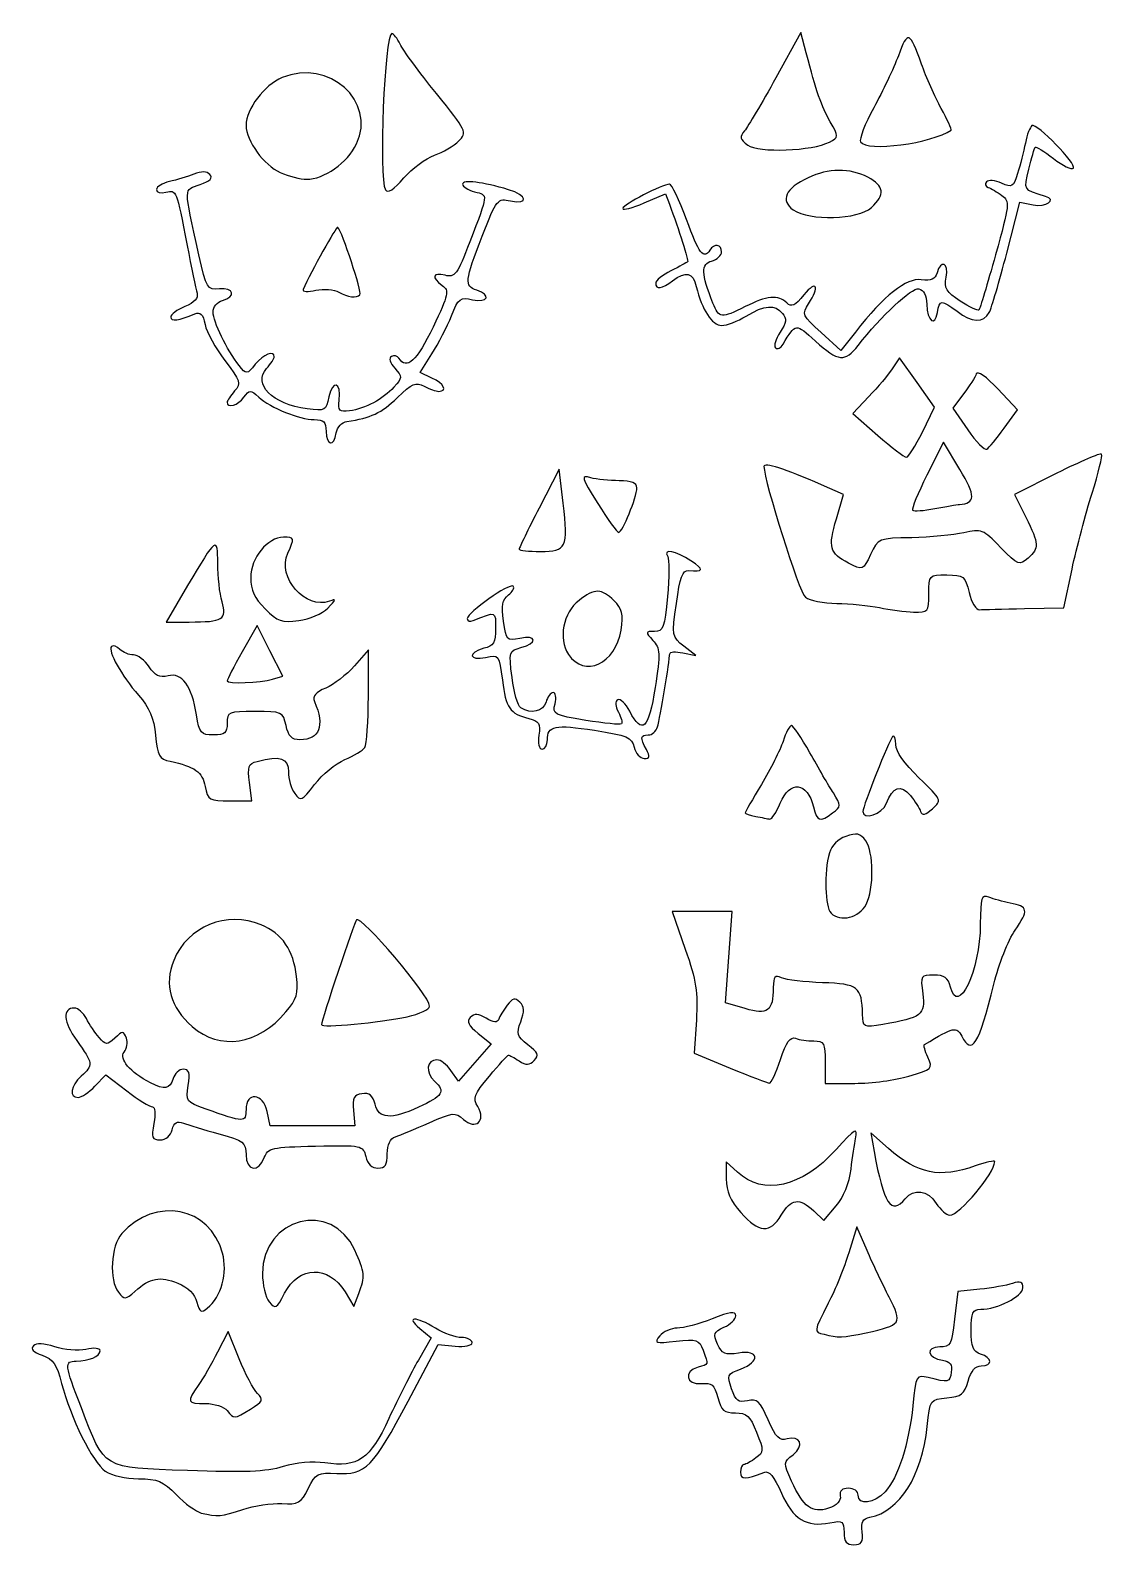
# Model space of a CAD drawing. Header units: centimetres. Extents: x -2.67 to 3.35, y -4.16 to 4.35.
import ezdxf

# ---------------------------------------------------------------- set-up
doc = ezdxf.new("R2010")
doc.units = ezdxf.units.CM
doc.header["$MEASUREMENT"] = 0
doc.layers.add('Layer 1', color=7, linetype='Continuous')

msp = doc.modelspace()

# ---------------------------------------------------------------- linework, layer by layer
at = {"layer": 'Layer 1'}
for points, knots in [([(1.99249, 3.72355), (1.98357, 3.73798), (2.01716, 3.8243), (2.06712, 3.91537), (2.06712, 3.91537), (2.11708, 4.00645), (2.17908, 4.13807), (2.2049, 4.20787), (2.2049, 4.20787), (2.25772, 4.35069), (2.26855, 4.34673), (2.33512, 4.16034), (2.33512, 4.16034), (2.36111, 4.08758), (2.41087, 3.97564), (2.44571, 3.91158), (2.44571, 3.91158), (2.48055, 3.84752), (2.50591, 3.7929), (2.50206, 3.79021), (2.50206, 3.79021), (2.39369, 3.71431), (2.02778, 3.66645), (1.99249, 3.72356), (1.99249, 3.72356), (1.99249, 3.72356), (1.99249, 3.72355), (1.99249, 3.72355)], [0, 0, 0, 0, 0.125, 0.125, 0.125, 0.125, 0.25, 0.25, 0.25, 0.25, 0.375, 0.375, 0.375, 0.375, 0.5, 0.5, 0.5, 0.5, 0.625, 0.625, 0.625, 0.625, 0.75, 0.75, 0.75, 0.75, 1, 1, 1, 1]), ([(-0.67715, 3.45467), (-0.71562, 3.51692), (-0.68212, 4.33231), (-0.64108, 4.33231), (-0.64108, 4.33231), (-0.63074, 4.33231), (-0.60978, 4.30552), (-0.59449, 4.27278), (-0.59449, 4.27278), (-0.5792, 4.24004), (-0.48763, 4.11539), (-0.391, 3.99578), (-0.391, 3.99578), (-0.21903, 3.78292), (-0.21636, 3.77725), (-0.26505, 3.72856), (-0.26505, 3.72856), (-0.29241, 3.7012), (-0.354, 3.66515), (-0.4019, 3.64845), (-0.4019, 3.64845), (-0.4498, 3.63175), (-0.52693, 3.5742), (-0.5733, 3.52057), (-0.5733, 3.52057), (-0.6305, 3.4544), (-0.66388, 3.43322), (-0.67714, 3.45468), (-0.67714, 3.45468), (-0.67714, 3.45468), (-0.67715, 3.45467), (-0.67715, 3.45467)], [0, 0, 0, 0, 0.1111111, 0.1111111, 0.1111111, 0.1111111, 0.2222222, 0.2222222, 0.2222222, 0.2222222, 0.3333333, 0.3333333, 0.3333333, 0.3333333, 0.4444444, 0.4444444, 0.4444444, 0.4444444, 0.5555556, 0.5555556, 0.5555556, 0.5555556, 0.6666667, 0.6666667, 0.6666667, 0.6666667, 0.7777778, 0.7777778, 0.7777778, 0.7777778, 1, 1, 1, 1]), ([(1.35835, 3.70525), (1.31469, 3.73826), (1.31193, 3.75114), (1.341, 3.78616), (1.341, 3.78616), (1.36001, 3.80907), (1.43908, 3.94277), (1.51671, 4.08327), (1.51671, 4.08327), (1.51671, 4.08327), (1.65785, 4.33873), (1.65785, 4.33873), (1.65785, 4.33873), (1.65785, 4.33873), (1.68768, 4.22308), (1.68768, 4.22308), (1.68768, 4.22308), (1.74274, 4.0096), (1.77297, 3.92272), (1.82218, 3.83657), (1.82218, 3.83657), (1.87023, 3.75245), (1.87015, 3.75042), (1.81793, 3.72247), (1.81793, 3.72247), (1.72411, 3.67226), (1.41719, 3.66076), (1.35835, 3.70525)], [0, 0, 0, 0, 0.125, 0.125, 0.125, 0.125, 0.25, 0.25, 0.25, 0.25, 0.375, 0.375, 0.375, 0.375, 0.5, 0.5, 0.5, 0.5, 0.625, 0.625, 0.625, 0.625, 0.75, 0.75, 0.75, 0.75, 1, 1, 1, 1]), ([(-1.26812, 3.55133), (-1.35973, 3.59116), (-1.46027, 3.72984), (-1.46027, 3.81638), (-1.46027, 3.81638), (-1.46027, 3.90733), (-1.35786, 4.04263), (-1.25717, 4.0847), (-1.25717, 4.0847), (-0.99604, 4.19381), (-0.7257, 3.95239), (-0.83979, 3.71197), (-0.83979, 3.71197), (-0.88939, 3.60745), (-1.02432, 3.51158), (-1.11963, 3.51314), (-1.11963, 3.51314), (-1.15429, 3.51371), (-1.22111, 3.5309), (-1.26812, 3.55133)], [0, 0, 0, 0, 0.1666667, 0.1666667, 0.1666667, 0.1666667, 0.3333333, 0.3333333, 0.3333333, 0.3333333, 0.5, 0.5, 0.5, 0.5, 0.6666667, 0.6666667, 0.6666667, 0.6666667, 1, 1, 1, 1]), ([(1.73905, 2.6042), (1.62657, 2.70582), (1.629, 2.70606), (1.55702, 2.58629), (1.55702, 2.58629), (1.54397, 2.56458), (1.52484, 2.55528), (1.5145, 2.56562), (1.5145, 2.56562), (1.50416, 2.57596), (1.51597, 2.61535), (1.54074, 2.65316), (1.54074, 2.65316), (1.57612, 2.70716), (1.57903, 2.73004), (1.55431, 2.75982), (1.55431, 2.75982), (1.51133, 2.81161), (1.45268, 2.80727), (1.35009, 2.74472), (1.35009, 2.74472), (1.30244, 2.71567), (1.24024, 2.6919), (1.21186, 2.6919), (1.21186, 2.6919), (1.15839, 2.6919), (1.1006, 2.78052), (1.06951, 2.91018), (1.06951, 2.91018), (1.05008, 2.99122), (1.01216, 3.00034), (0.93557, 2.94241), (0.93557, 2.94241), (0.87611, 2.89744), (0.84141, 2.89262), (0.84141, 2.92934), (0.84141, 2.92934), (0.84141, 2.94352), (0.88011, 2.9748), (0.9274, 2.99885), (0.9274, 2.99885), (0.97469, 3.0229), (1.01676, 3.04543), (1.02089, 3.04892), (1.02089, 3.04892), (1.0278, 3.05476), (0.97147, 3.23271), (0.91843, 3.37263), (0.91843, 3.37263), (0.91843, 3.37263), (0.89608, 3.43159), (0.89608, 3.43159), (0.89608, 3.43159), (0.89608, 3.43159), (0.77615, 3.38018), (0.77615, 3.38018), (0.77615, 3.38018), (0.71019, 3.3519), (0.65622, 3.33788), (0.65622, 3.34902), (0.65622, 3.34902), (0.65622, 3.37007), (0.87836, 3.48564), (0.91883, 3.48564), (0.91883, 3.48564), (0.93152, 3.48564), (0.97446, 3.39634), (1.01427, 3.2872), (1.01427, 3.2872), (1.08434, 3.09507), (1.11138, 3.05969), (1.1457, 3.11522), (1.1457, 3.11522), (1.16965, 3.15397), (1.21185, 3.1475), (1.21185, 3.10508), (1.21185, 3.10508), (1.21185, 3.08495), (1.18656, 3.06187), (1.15566, 3.05378), (1.15566, 3.05378), (1.09592, 3.03816), (1.09765, 2.98306), (1.16306, 2.81756), (1.16306, 2.81756), (1.1974, 2.73068), (1.21003, 2.72929), (1.34415, 2.79772), (1.34415, 2.79772), (1.46329, 2.8585), (1.53143, 2.86444), (1.57776, 2.81811), (1.57776, 2.81811), (1.60349, 2.79238), (1.62375, 2.80205), (1.6747, 2.86441), (1.6747, 2.86441), (1.74536, 2.95088), (1.7652, 2.91215), (1.70069, 2.81368), (1.70069, 2.81368), (1.66212, 2.75482), (1.66521, 2.74774), (1.7713, 2.65189), (1.7713, 2.65189), (1.7713, 2.65189), (1.88225, 2.55166), (1.88225, 2.55166), (1.88225, 2.55166), (1.88225, 2.55166), (1.96333, 2.65485), (1.96333, 2.65485), (1.96333, 2.65485), (2.12439, 2.85984), (2.2505, 2.95998), (2.33326, 2.94862), (2.33326, 2.94862), (2.39057, 2.94075), (2.41274, 2.9503), (2.42234, 2.987), (2.42234, 2.987), (2.44292, 3.06571), (2.49002, 3.04356), (2.47386, 2.96276), (2.47386, 2.96276), (2.46149, 2.90091), (2.47357, 2.88028), (2.55244, 2.82858), (2.55244, 2.82858), (2.6037, 2.79498), (2.65064, 2.77249), (2.65676, 2.7786), (2.65676, 2.7786), (2.66287, 2.78471), (2.70531, 2.92423), (2.75108, 3.08864), (2.75108, 3.08864), (2.83041, 3.37366), (2.83206, 3.38919), (2.78661, 3.42242), (2.78661, 3.42242), (2.76039, 3.44159), (2.72575, 3.46203), (2.70962, 3.46784), (2.70962, 3.46784), (2.69349, 3.47365), (2.68918, 3.48792), (2.70003, 3.49955), (2.70003, 3.49955), (2.71088, 3.51118), (2.74885, 3.50745), (2.7844, 3.49125), (2.7844, 3.49125), (2.84392, 3.46413), (2.85111, 3.46851), (2.87522, 3.54648), (2.87522, 3.54648), (2.88962, 3.59306), (2.90913, 3.66972), (2.91856, 3.71685), (2.91856, 3.71685), (2.928, 3.76398), (2.94473, 3.80811), (2.95576, 3.81492), (2.95576, 3.81492), (2.98292, 3.83171), (3.21074, 3.59716), (3.18869, 3.57511), (3.18869, 3.57511), (3.17908, 3.5655), (3.12844, 3.59026), (3.07615, 3.63014), (3.07615, 3.63014), (3.02387, 3.67002), (2.9777, 3.69847), (2.97356, 3.69336), (2.97356, 3.69336), (2.96942, 3.68825), (2.95341, 3.63269), (2.93798, 3.56989), (2.93798, 3.56989), (2.90842, 3.44955), (2.90453, 3.45584), (3.03254, 3.41714), (3.03254, 3.41714), (3.09839, 3.39724), (3.0353, 3.3551), (2.96169, 3.36983), (2.96169, 3.36983), (2.96169, 3.36983), (2.88795, 3.38458), (2.88795, 3.38458), (2.88795, 3.38458), (2.88795, 3.38458), (2.8139, 3.09777), (2.8139, 3.09777), (2.8139, 3.09777), (2.77317, 2.94002), (2.72901, 2.79012), (2.71575, 2.76466), (2.71575, 2.76466), (2.68436, 2.70434), (2.6172, 2.70679), (2.53477, 2.77127), (2.53477, 2.77127), (2.44959, 2.8379), (2.43444, 2.83699), (2.42416, 2.76466), (2.42416, 2.76466), (2.41222, 2.6806), (2.36664, 2.71563), (2.36454, 2.81048), (2.36454, 2.81048), (2.36342, 2.86092), (2.34744, 2.89237), (2.32022, 2.89769), (2.32022, 2.89769), (2.28024, 2.90551), (2.1076, 2.74447), (1.97906, 2.57946), (1.97906, 2.57946), (1.90453, 2.48379), (1.86821, 2.48753), (1.73907, 2.60421), (1.73907, 2.60421), (1.73907, 2.60421), (1.73905, 2.6042), (1.73905, 2.6042)], [0, 0, 0, 0, 0.0172414, 0.0172414, 0.0172414, 0.0172414, 0.0344828, 0.0344828, 0.0344828, 0.0344828, 0.0517241, 0.0517241, 0.0517241, 0.0517241, 0.0689655, 0.0689655, 0.0689655, 0.0689655, 0.0862069, 0.0862069, 0.0862069, 0.0862069, 0.1034483, 0.1034483, 0.1034483, 0.1034483, 0.1206897, 0.1206897, 0.1206897, 0.1206897, 0.137931, 0.137931, 0.137931, 0.137931, 0.1551724, 0.1551724, 0.1551724, 0.1551724, 0.1724138, 0.1724138, 0.1724138, 0.1724138, 0.1896552, 0.1896552, 0.1896552, 0.1896552, 0.2068966, 0.2068966, 0.2068966, 0.2068966, 0.2241379, 0.2241379, 0.2241379, 0.2241379, 0.2413793, 0.2413793, 0.2413793, 0.2413793, 0.2586207, 0.2586207, 0.2586207, 0.2586207, 0.2758621, 0.2758621, 0.2758621, 0.2758621, 0.2931034, 0.2931034, 0.2931034, 0.2931034, 0.3103448, 0.3103448, 0.3103448, 0.3103448, 0.3275862, 0.3275862, 0.3275862, 0.3275862, 0.3448276, 0.3448276, 0.3448276, 0.3448276, 0.362069, 0.362069, 0.362069, 0.362069, 0.3793103, 0.3793103, 0.3793103, 0.3793103, 0.3965517, 0.3965517, 0.3965517, 0.3965517, 0.4137931, 0.4137931, 0.4137931, 0.4137931, 0.4310345, 0.4310345, 0.4310345, 0.4310345, 0.4482759, 0.4482759, 0.4482759, 0.4482759, 0.4655172, 0.4655172, 0.4655172, 0.4655172, 0.4827586, 0.4827586, 0.4827586, 0.4827586, 0.5, 0.5, 0.5, 0.5, 0.5172414, 0.5172414, 0.5172414, 0.5172414, 0.5344828, 0.5344828, 0.5344828, 0.5344828, 0.5517241, 0.5517241, 0.5517241, 0.5517241, 0.5689655, 0.5689655, 0.5689655, 0.5689655, 0.5862069, 0.5862069, 0.5862069, 0.5862069, 0.6034483, 0.6034483, 0.6034483, 0.6034483, 0.6206897, 0.6206897, 0.6206897, 0.6206897, 0.637931, 0.637931, 0.637931, 0.637931, 0.6551724, 0.6551724, 0.6551724, 0.6551724, 0.6724138, 0.6724138, 0.6724138, 0.6724138, 0.6896552, 0.6896552, 0.6896552, 0.6896552, 0.7068966, 0.7068966, 0.7068966, 0.7068966, 0.7241379, 0.7241379, 0.7241379, 0.7241379, 0.7413793, 0.7413793, 0.7413793, 0.7413793, 0.7586207, 0.7586207, 0.7586207, 0.7586207, 0.7758621, 0.7758621, 0.7758621, 0.7758621, 0.7931034, 0.7931034, 0.7931034, 0.7931034, 0.8103448, 0.8103448, 0.8103448, 0.8103448, 0.8275862, 0.8275862, 0.8275862, 0.8275862, 0.8448276, 0.8448276, 0.8448276, 0.8448276, 0.862069, 0.862069, 0.862069, 0.862069, 0.8793103, 0.8793103, 0.8793103, 0.8793103, 0.8965517, 0.8965517, 0.8965517, 0.8965517, 0.9137931, 0.9137931, 0.9137931, 0.9137931, 0.9310345, 0.9310345, 0.9310345, 0.9310345, 0.9482759, 0.9482759, 0.9482759, 0.9482759, 0.9655172, 0.9655172, 0.9655172, 0.9655172, 1, 1, 1, 1]), ([(1.6145, 3.34169), (1.53912, 3.39449), (1.56996, 3.46123), (1.69778, 3.52188), (1.69778, 3.52188), (1.81162, 3.5759), (1.93232, 3.57689), (2.03335, 3.52465), (2.03335, 3.52465), (2.12628, 3.47659), (2.13208, 3.42759), (2.05351, 3.35438), (2.05351, 3.35438), (1.97987, 3.28577), (1.70565, 3.27784), (1.6145, 3.34169)], [0, 0, 0, 0, 0.2, 0.2, 0.2, 0.2, 0.4, 0.4, 0.4, 0.4, 0.6, 0.6, 0.6, 0.6, 1, 1, 1, 1]), ([(-1.01067, 2.09659), (-1.01067, 2.14973), (-1.02384, 2.16274), (-1.07767, 2.16274), (-1.07767, 2.16274), (-1.16001, 2.16274), (-1.32225, 2.22855), (-1.38913, 2.28907), (-1.38913, 2.28907), (-1.43588, 2.33138), (-1.44076, 2.33132), (-1.47239, 2.28806), (-1.47239, 2.28806), (-1.5053, 2.24306), (-1.5663, 2.22474), (-1.5663, 2.25987), (-1.5663, 2.25987), (-1.5663, 2.26964), (-1.54764, 2.29825), (-1.52483, 2.32345), (-1.52483, 2.32345), (-1.48674, 2.36554), (-1.49117, 2.37951), (-1.57919, 2.49482), (-1.57919, 2.49482), (-1.6319, 2.56387), (-1.68194, 2.65497), (-1.6904, 2.69727), (-1.6904, 2.69727), (-1.70196, 2.75506), (-1.71639, 2.76978), (-1.74849, 2.75649), (-1.74849, 2.75649), (-1.83864, 2.71916), (-1.8838, 2.71317), (-1.8838, 2.73852), (-1.8838, 2.73852), (-1.8838, 2.753), (-1.84778, 2.77978), (-1.80375, 2.79801), (-1.80375, 2.79801), (-1.75005, 2.82025), (-1.7277, 2.84526), (-1.73586, 2.87398), (-1.73586, 2.87398), (-1.74255, 2.89753), (-1.76745, 3.018), (-1.79119, 3.14169), (-1.79119, 3.14169), (-1.85154, 3.45608), (-1.85143, 3.45578), (-1.91118, 3.44016), (-1.91118, 3.44016), (-1.93978, 3.43268), (-1.96318, 3.43963), (-1.96318, 3.4556), (-1.96318, 3.4556), (-1.96318, 3.47157), (-1.93044, 3.49164), (-1.89042, 3.5002), (-1.89042, 3.5002), (-1.8504, 3.50876), (-1.78906, 3.52742), (-1.7541, 3.54166), (-1.7541, 3.54166), (-1.71166, 3.55895), (-1.68145, 3.55846), (-1.66317, 3.54018), (-1.66317, 3.54018), (-1.64431, 3.52132), (-1.66167, 3.50378), (-1.71901, 3.48379), (-1.71901, 3.48379), (-1.81209, 3.45134), (-1.81166, 3.48093), (-1.72481, 3.08877), (-1.72481, 3.08877), (-1.68273, 2.89877), (-1.67787, 2.89066), (-1.61036, 2.89795), (-1.61036, 2.89795), (-1.52847, 2.9068), (-1.514, 2.85245), (-1.59277, 2.83185), (-1.59277, 2.83185), (-1.62255, 2.82406), (-1.64569, 2.79576), (-1.64569, 2.76713), (-1.64569, 2.76713), (-1.64569, 2.71276), (-1.56815, 2.55407), (-1.49905, 2.467), (-1.49905, 2.467), (-1.45725, 2.41433), (-1.45682, 2.41437), (-1.40822, 2.47361), (-1.40822, 2.47361), (-1.36188, 2.53011), (-1.30173, 2.5537), (-1.30173, 2.51538), (-1.30173, 2.51538), (-1.30173, 2.50561), (-1.32103, 2.47629), (-1.34463, 2.45022), (-1.34463, 2.45022), (-1.42478, 2.36166), (-1.31232, 2.24913), (-1.11757, 2.22301), (-1.11757, 2.22301), (-1.01505, 2.20926), (-1.0101, 2.21199), (-0.99428, 2.29111), (-0.99428, 2.29111), (-0.97462, 2.38941), (-0.92463, 2.37348), (-0.93637, 2.27265), (-0.93637, 2.27265), (-0.94352, 2.21122), (-0.93626, 2.20359), (-0.8784, 2.2118), (-0.8784, 2.2118), (-0.78982, 2.22436), (-0.69089, 2.27739), (-0.6295, 2.34523), (-0.6295, 2.34523), (-0.5818, 2.39794), (-0.58155, 2.40349), (-0.62467, 2.45115), (-0.62467, 2.45115), (-0.65205, 2.4814), (-0.65968, 2.50793), (-0.64383, 2.51773), (-0.64383, 2.51773), (-0.62934, 2.52669), (-0.61, 2.52192), (-0.60086, 2.50713), (-0.60086, 2.50713), (-0.55859, 2.43873), (-0.49936, 2.49292), (-0.40944, 2.68226), (-0.40944, 2.68226), (-0.32165, 2.86713), (-0.31727, 2.88703), (-0.35783, 2.91669), (-0.35783, 2.91669), (-0.42082, 2.96275), (-0.41268, 2.99133), (-0.34165, 2.97351), (-0.34165, 2.97351), (-0.28682, 2.95975), (-0.27381, 2.97746), (-0.20279, 3.16246), (-0.20279, 3.16246), (-0.0982, 3.43493), (-0.09924, 3.42403), (-0.17593, 3.44328), (-0.17593, 3.44328), (-0.21304, 3.45259), (-0.2434, 3.4716), (-0.2434, 3.48551), (-0.2434, 3.48551), (-0.2434, 3.51213), (-0.1304, 3.49863), (0.01457, 3.4547), (0.01457, 3.4547), (0.12077, 3.42252), (0.13031, 3.36909), (0.02575, 3.39206), (0.02575, 3.39206), (-0.04697, 3.40803), (-0.0514, 3.40251), (-0.133, 3.19403), (-0.133, 3.19403), (-0.23146, 2.94249), (-0.2345, 2.91272), (-0.16403, 2.89035), (-0.16403, 2.89035), (-0.08089, 2.86396), (-0.10075, 2.81772), (-0.18707, 2.83668), (-0.18707, 2.83668), (-0.25673, 2.85198), (-0.26661, 2.84442), (-0.30612, 2.74567), (-0.30612, 2.74567), (-0.32982, 2.68644), (-0.37922, 2.59043), (-0.4159, 2.53233), (-0.4159, 2.53233), (-0.4159, 2.53233), (-0.48259, 2.42668), (-0.48259, 2.42668), (-0.48259, 2.42668), (-0.48259, 2.42668), (-0.41591, 2.3963), (-0.41591, 2.3963), (-0.41591, 2.3963), (-0.34838, 2.36553), (-0.32573, 2.32149), (-0.37743, 2.32149), (-0.37743, 2.32149), (-0.39294, 2.32149), (-0.42998, 2.33452), (-0.45974, 2.35045), (-0.45974, 2.35045), (-0.50574, 2.37507), (-0.52829, 2.36542), (-0.61014, 2.28609), (-0.61014, 2.28609), (-0.69912, 2.19985), (-0.75904, 2.17149), (-0.89319, 2.15213), (-0.89319, 2.15213), (-0.92244, 2.14791), (-0.94819, 2.12012), (-0.95301, 2.08758), (-0.95301, 2.08758), (-0.96472, 2.00843), (-1.0107, 2.01561), (-1.0107, 2.09659), (-1.0107, 2.09659), (-1.0107, 2.09659), (-1.01067, 2.09659), (-1.01067, 2.09659)], [0, 0, 0, 0, 0.0175439, 0.0175439, 0.0175439, 0.0175439, 0.0350877, 0.0350877, 0.0350877, 0.0350877, 0.0526316, 0.0526316, 0.0526316, 0.0526316, 0.0701754, 0.0701754, 0.0701754, 0.0701754, 0.0877193, 0.0877193, 0.0877193, 0.0877193, 0.1052632, 0.1052632, 0.1052632, 0.1052632, 0.122807, 0.122807, 0.122807, 0.122807, 0.1403509, 0.1403509, 0.1403509, 0.1403509, 0.1578947, 0.1578947, 0.1578947, 0.1578947, 0.1754386, 0.1754386, 0.1754386, 0.1754386, 0.1929825, 0.1929825, 0.1929825, 0.1929825, 0.2105263, 0.2105263, 0.2105263, 0.2105263, 0.2280702, 0.2280702, 0.2280702, 0.2280702, 0.245614, 0.245614, 0.245614, 0.245614, 0.2631579, 0.2631579, 0.2631579, 0.2631579, 0.2807018, 0.2807018, 0.2807018, 0.2807018, 0.2982456, 0.2982456, 0.2982456, 0.2982456, 0.3157895, 0.3157895, 0.3157895, 0.3157895, 0.3333333, 0.3333333, 0.3333333, 0.3333333, 0.3508772, 0.3508772, 0.3508772, 0.3508772, 0.3684211, 0.3684211, 0.3684211, 0.3684211, 0.3859649, 0.3859649, 0.3859649, 0.3859649, 0.4035088, 0.4035088, 0.4035088, 0.4035088, 0.4210526, 0.4210526, 0.4210526, 0.4210526, 0.4385965, 0.4385965, 0.4385965, 0.4385965, 0.4561404, 0.4561404, 0.4561404, 0.4561404, 0.4736842, 0.4736842, 0.4736842, 0.4736842, 0.4912281, 0.4912281, 0.4912281, 0.4912281, 0.5087719, 0.5087719, 0.5087719, 0.5087719, 0.5263158, 0.5263158, 0.5263158, 0.5263158, 0.5438596, 0.5438596, 0.5438596, 0.5438596, 0.5614035, 0.5614035, 0.5614035, 0.5614035, 0.5789474, 0.5789474, 0.5789474, 0.5789474, 0.5964912, 0.5964912, 0.5964912, 0.5964912, 0.6140351, 0.6140351, 0.6140351, 0.6140351, 0.6315789, 0.6315789, 0.6315789, 0.6315789, 0.6491228, 0.6491228, 0.6491228, 0.6491228, 0.6666667, 0.6666667, 0.6666667, 0.6666667, 0.6842105, 0.6842105, 0.6842105, 0.6842105, 0.7017544, 0.7017544, 0.7017544, 0.7017544, 0.7192982, 0.7192982, 0.7192982, 0.7192982, 0.7368421, 0.7368421, 0.7368421, 0.7368421, 0.754386, 0.754386, 0.754386, 0.754386, 0.7719298, 0.7719298, 0.7719298, 0.7719298, 0.7894737, 0.7894737, 0.7894737, 0.7894737, 0.8070175, 0.8070175, 0.8070175, 0.8070175, 0.8245614, 0.8245614, 0.8245614, 0.8245614, 0.8421053, 0.8421053, 0.8421053, 0.8421053, 0.8596491, 0.8596491, 0.8596491, 0.8596491, 0.877193, 0.877193, 0.877193, 0.877193, 0.8947368, 0.8947368, 0.8947368, 0.8947368, 0.9122807, 0.9122807, 0.9122807, 0.9122807, 0.9298246, 0.9298246, 0.9298246, 0.9298246, 0.9473684, 0.9473684, 0.9473684, 0.9473684, 0.9649123, 0.9649123, 0.9649123, 0.9649123, 1, 1, 1, 1]), ([(-0.93892, 2.87979), (-0.96494, 2.89493), (-1.02291, 2.89927), (-1.06773, 2.88942), (-1.06773, 2.88942), (-1.11255, 2.87957), (-1.14476, 2.88171), (-1.13929, 2.89415), (-1.13929, 2.89415), (-1.09494, 2.99514), (-0.9523, 3.25089), (-0.94462, 3.2432), (-0.94462, 3.2432), (-0.92002, 3.2186), (-0.80779, 2.87713), (-0.82023, 2.8647), (-0.82023, 2.8647), (-0.84148, 2.84345), (-0.88626, 2.84914), (-0.93892, 2.87979)], [0, 0, 0, 0, 0.1666667, 0.1666667, 0.1666667, 0.1666667, 0.3333333, 0.3333333, 0.3333333, 0.3333333, 0.5, 0.5, 0.5, 0.5, 0.6666667, 0.6666667, 0.6666667, 0.6666667, 1, 1, 1, 1]), ([(2.0893, 2.07377), (2.0893, 2.07377), (1.94903, 2.19647), (1.94903, 2.19647), (1.94903, 2.19647), (1.94903, 2.19647), (2.0395, 2.29205), (2.0395, 2.29205), (2.0395, 2.29205), (2.08926, 2.34462), (2.14812, 2.41494), (2.17029, 2.44832), (2.17029, 2.44832), (2.17029, 2.44832), (2.21061, 2.50901), (2.21061, 2.50901), (2.21061, 2.50901), (2.21061, 2.50901), (2.30979, 2.37097), (2.30979, 2.37097), (2.30979, 2.37097), (2.30979, 2.37097), (2.40897, 2.23293), (2.40897, 2.23293), (2.40897, 2.23293), (2.40897, 2.23293), (2.33985, 2.092), (2.33985, 2.092), (2.33985, 2.092), (2.30184, 2.01449), (2.26147, 1.95107), (2.25015, 1.95107), (2.25015, 1.95107), (2.23883, 1.95107), (2.16644, 2.00629), (2.0893, 2.07377)], [0, 0, 0, 0, 0.1, 0.1, 0.1, 0.1, 0.2, 0.2, 0.2, 0.2, 0.3, 0.3, 0.3, 0.3, 0.4, 0.4, 0.4, 0.4, 0.5, 0.5, 0.5, 0.5, 0.6, 0.6, 0.6, 0.6, 0.7, 0.7, 0.7, 0.7, 0.8, 0.8, 0.8, 0.8, 1, 1, 1, 1]), ([(2.59539, 2.10499), (2.59539, 2.10499), (2.51052, 2.22682), (2.51052, 2.22682), (2.51052, 2.22682), (2.51052, 2.22682), (2.57143, 2.30722), (2.57143, 2.30722), (2.57143, 2.30722), (2.60493, 2.35144), (2.63717, 2.40211), (2.64307, 2.41982), (2.64307, 2.41982), (2.64927, 2.43843), (2.70039, 2.40263), (2.76421, 2.33498), (2.76421, 2.33498), (2.76421, 2.33498), (2.87462, 2.21795), (2.87462, 2.21795), (2.87462, 2.21795), (2.87462, 2.21795), (2.79903, 2.11361), (2.79903, 2.11361), (2.79903, 2.11361), (2.75746, 2.05622), (2.71373, 2.00339), (2.70185, 1.99621), (2.70185, 1.99621), (2.68997, 1.98903), (2.64207, 2.03798), (2.59539, 2.10499)], [0, 0, 0, 0, 0.1111111, 0.1111111, 0.1111111, 0.1111111, 0.2222222, 0.2222222, 0.2222222, 0.2222222, 0.3333333, 0.3333333, 0.3333333, 0.3333333, 0.4444444, 0.4444444, 0.4444444, 0.4444444, 0.5555556, 0.5555556, 0.5555556, 0.5555556, 0.6666667, 0.6666667, 0.6666667, 0.6666667, 0.7777778, 0.7777778, 0.7777778, 0.7777778, 1, 1, 1, 1]), ([(2.09818, 1.10592), (2.03997, 1.11796), (1.93211, 1.1285), (1.8585, 1.12934), (1.8585, 1.12934), (1.78488, 1.13018), (1.7057, 1.14575), (1.68255, 1.16394), (1.68255, 1.16394), (1.64824, 1.19089), (1.44996, 1.81771), (1.44996, 1.89921), (1.44996, 1.89921), (1.44996, 1.92352), (1.56557, 1.88674), (1.77306, 1.79642), (1.77306, 1.79642), (1.77306, 1.79642), (1.89772, 1.74216), (1.89772, 1.74216), (1.89772, 1.74216), (1.89772, 1.74216), (1.85724, 1.60584), (1.85724, 1.60584), (1.85724, 1.60584), (1.80922, 1.44414), (1.81803, 1.41171), (1.92494, 1.35642), (1.92494, 1.35642), (2.0057, 1.31466), (2.00579, 1.31469), (2.04891, 1.40511), (2.04891, 1.40511), (2.09178, 1.495), (2.09329, 1.49562), (2.28034, 1.49906), (2.28034, 1.49906), (2.38389, 1.50097), (2.51541, 1.51338), (2.5726, 1.52665), (2.5726, 1.52665), (2.67205, 1.54972), (2.68107, 1.54614), (2.77975, 1.44445), (2.77975, 1.44445), (2.87888, 1.3423), (2.88492, 1.33994), (2.93374, 1.38412), (2.93374, 1.38412), (2.99779, 1.44208), (2.99679, 1.4597), (2.92068, 1.61502), (2.92068, 1.61502), (2.92068, 1.61502), (2.85847, 1.74199), (2.85847, 1.74199), (2.85847, 1.74199), (2.85847, 1.74199), (3.09625, 1.86141), (3.09625, 1.86141), (3.09625, 1.86141), (3.22703, 1.92709), (3.33961, 1.97525), (3.34643, 1.96843), (3.34643, 1.96843), (3.35325, 1.96161), (3.32938, 1.86264), (3.29337, 1.7485), (3.29337, 1.7485), (3.25737, 1.63436), (3.20684, 1.44275), (3.1811, 1.32269), (3.1811, 1.32269), (3.1811, 1.32269), (3.13429, 1.10441), (3.13429, 1.10441), (3.13429, 1.10441), (3.13429, 1.10441), (2.9139, 1.10044), (2.9139, 1.10044), (2.9139, 1.10044), (2.79269, 1.09826), (2.67863, 1.09528), (2.66044, 1.09383), (2.66044, 1.09383), (2.64225, 1.09237), (2.61634, 1.13583), (2.60286, 1.1904), (2.60286, 1.1904), (2.57987, 1.28348), (2.57209, 1.28962), (2.47718, 1.28962), (2.47718, 1.28962), (2.37679, 1.28962), (2.37601, 1.28881), (2.37601, 1.18379), (2.37601, 1.18379), (2.37601, 1.0814), (2.37321, 1.07806), (2.29002, 1.081), (2.29002, 1.081), (2.24273, 1.08267), (2.15641, 1.09389), (2.0982, 1.10593), (2.0982, 1.10593), (2.0982, 1.10593), (2.09818, 1.10592), (2.09818, 1.10592)], [0, 0, 0, 0, 0.0357143, 0.0357143, 0.0357143, 0.0357143, 0.0714286, 0.0714286, 0.0714286, 0.0714286, 0.1071429, 0.1071429, 0.1071429, 0.1071429, 0.1428571, 0.1428571, 0.1428571, 0.1428571, 0.1785714, 0.1785714, 0.1785714, 0.1785714, 0.2142857, 0.2142857, 0.2142857, 0.2142857, 0.25, 0.25, 0.25, 0.25, 0.2857143, 0.2857143, 0.2857143, 0.2857143, 0.3214286, 0.3214286, 0.3214286, 0.3214286, 0.3571429, 0.3571429, 0.3571429, 0.3571429, 0.3928571, 0.3928571, 0.3928571, 0.3928571, 0.4285714, 0.4285714, 0.4285714, 0.4285714, 0.4642857, 0.4642857, 0.4642857, 0.4642857, 0.5, 0.5, 0.5, 0.5, 0.5357143, 0.5357143, 0.5357143, 0.5357143, 0.5714286, 0.5714286, 0.5714286, 0.5714286, 0.6071429, 0.6071429, 0.6071429, 0.6071429, 0.6428571, 0.6428571, 0.6428571, 0.6428571, 0.6785714, 0.6785714, 0.6785714, 0.6785714, 0.7142857, 0.7142857, 0.7142857, 0.7142857, 0.75, 0.75, 0.75, 0.75, 0.7857143, 0.7857143, 0.7857143, 0.7857143, 0.8214286, 0.8214286, 0.8214286, 0.8214286, 0.8571429, 0.8571429, 0.8571429, 0.8571429, 0.8928571, 0.8928571, 0.8928571, 0.8928571, 0.9285714, 0.9285714, 0.9285714, 0.9285714, 1, 1, 1, 1]), ([(2.28537, 1.65363), (2.27839, 1.66061), (2.31448, 1.74936), (2.36559, 1.85084), (2.36559, 1.85084), (2.36559, 1.85084), (2.45851, 2.03535), (2.45851, 2.03535), (2.45851, 2.03535), (2.45851, 2.03535), (2.55036, 1.88282), (2.55036, 1.88282), (2.55036, 1.88282), (2.64011, 1.73377), (2.6396, 1.69113), (2.54798, 1.68573), (2.54798, 1.68573), (2.53343, 1.68487), (2.47125, 1.67444), (2.4098, 1.66255), (2.4098, 1.66255), (2.34835, 1.65066), (2.29236, 1.64664), (2.28538, 1.65363), (2.28538, 1.65363), (2.28538, 1.65363), (2.28537, 1.65363), (2.28537, 1.65363)], [0, 0, 0, 0, 0.125, 0.125, 0.125, 0.125, 0.25, 0.25, 0.25, 0.25, 0.375, 0.375, 0.375, 0.375, 0.5, 0.5, 0.5, 0.5, 0.625, 0.625, 0.625, 0.625, 0.75, 0.75, 0.75, 0.75, 1, 1, 1, 1]), ([(0.07412, 1.43429), (0.07412, 1.44111), (0.12472, 1.54529), (0.18657, 1.6658), (0.18657, 1.6658), (0.18657, 1.6658), (0.29902, 1.88492), (0.29902, 1.88492), (0.29902, 1.88492), (0.29902, 1.88492), (0.32145, 1.69245), (0.32145, 1.69245), (0.32145, 1.69245), (0.35075, 1.44101), (0.34175, 1.4219), (0.19402, 1.4219), (0.19402, 1.4219), (0.12808, 1.4219), (0.07413, 1.42748), (0.07413, 1.43429), (0.07413, 1.43429), (0.07413, 1.43429), (0.07412, 1.43429), (0.07412, 1.43429)], [0, 0, 0, 0, 0.1428571, 0.1428571, 0.1428571, 0.1428571, 0.2857143, 0.2857143, 0.2857143, 0.2857143, 0.4285714, 0.4285714, 0.4285714, 0.4285714, 0.5714286, 0.5714286, 0.5714286, 0.5714286, 0.7142857, 0.7142857, 0.7142857, 0.7142857, 1, 1, 1, 1]), ([(0.51593, 1.69112), (0.42189, 1.84165), (0.4193, 1.85106), (0.47624, 1.83581), (0.47624, 1.83581), (0.50973, 1.82684), (0.58179, 1.81934), (0.63636, 1.81914), (0.63636, 1.81914), (0.70615, 1.81888), (0.73558, 1.80717), (0.73558, 1.77963), (0.73558, 1.77963), (0.73558, 1.72633), (0.65459, 1.52745), (0.63349, 1.52894), (0.63349, 1.52894), (0.62416, 1.5296), (0.57126, 1.60258), (0.51593, 1.69113), (0.51593, 1.69113), (0.51593, 1.69113), (0.51593, 1.69112), (0.51593, 1.69112)], [0, 0, 0, 0, 0.1428571, 0.1428571, 0.1428571, 0.1428571, 0.2857143, 0.2857143, 0.2857143, 0.2857143, 0.4285714, 0.4285714, 0.4285714, 0.4285714, 0.5714286, 0.5714286, 0.5714286, 0.5714286, 0.7142857, 0.7142857, 0.7142857, 0.7142857, 1, 1, 1, 1]), ([(-1.78865, 1.23008), (-1.62775, 1.5034), (-1.61922, 1.50966), (-1.61922, 1.35426), (-1.61922, 1.35426), (-1.61922, 1.28213), (-1.60839, 1.18536), (-1.59516, 1.13921), (-1.59516, 1.13921), (-1.56638, 1.03886), (-1.58873, 1.02503), (-1.77969, 1.02503), (-1.77969, 1.02503), (-1.77969, 1.02503), (-1.90937, 1.02503), (-1.90937, 1.02503), (-1.90937, 1.02503), (-1.90937, 1.02503), (-1.78866, 1.23008), (-1.78866, 1.23008), (-1.78866, 1.23008), (-1.78866, 1.23008), (-1.78865, 1.23008), (-1.78865, 1.23008)], [0, 0, 0, 0, 0.1428571, 0.1428571, 0.1428571, 0.1428571, 0.2857143, 0.2857143, 0.2857143, 0.2857143, 0.4285714, 0.4285714, 0.4285714, 0.4285714, 0.5714286, 0.5714286, 0.5714286, 0.5714286, 0.7142857, 0.7142857, 0.7142857, 0.7142857, 1, 1, 1, 1]), ([(-1.35335, 1.09905), (-1.41356, 1.15926), (-1.434, 1.20399), (-1.434, 1.27554), (-1.434, 1.27554), (-1.434, 1.38482), (-1.33907, 1.50127), (-1.24999, 1.50127), (-1.24999, 1.50127), (-1.18696, 1.50127), (-1.18622, 1.49848), (-1.22603, 1.4111), (-1.22603, 1.4111), (-1.28731, 1.27661), (-1.12584, 1.09181), (-0.99129, 1.14242), (-0.99129, 1.14242), (-0.95265, 1.15695), (-0.9542, 1.15022), (-1.00016, 1.10375), (-1.00016, 1.10375), (-1.03079, 1.07278), (-1.10456, 1.04094), (-1.16425, 1.03294), (-1.16425, 1.03294), (-1.25962, 1.02015), (-1.28241, 1.02811), (-1.35334, 1.09905), (-1.35334, 1.09905), (-1.35334, 1.09905), (-1.35335, 1.09905), (-1.35335, 1.09905)], [0, 0, 0, 0, 0.1111111, 0.1111111, 0.1111111, 0.1111111, 0.2222222, 0.2222222, 0.2222222, 0.2222222, 0.3333333, 0.3333333, 0.3333333, 0.3333333, 0.4444444, 0.4444444, 0.4444444, 0.4444444, 0.5555556, 0.5555556, 0.5555556, 0.5555556, 0.6666667, 0.6666667, 0.6666667, 0.6666667, 0.7777778, 0.7777778, 0.7777778, 0.7777778, 1, 1, 1, 1]), ([(0.72071, 0.32098), (0.70663, 0.37709), (0.68145, 0.38786), (0.49747, 0.41648), (0.49747, 0.41648), (0.27507, 0.45108), (0.23286, 0.44239), (0.23286, 0.36201), (0.23286, 0.36201), (0.23286, 0.33376), (0.2196, 0.31065), (0.2034, 0.31065), (0.2034, 0.31065), (0.18585, 0.31065), (0.17855, 0.34208), (0.18535, 0.38837), (0.18535, 0.38837), (0.19499, 0.45407), (0.18627, 0.46872), (0.12897, 0.4831), (0.12897, 0.4831), (0.02203, 0.50994), (-0.00068, 0.54263), (-0.02004, 0.69754), (-0.02004, 0.69754), (-0.03794, 0.84077), (-0.03913, 0.84239), (-0.11432, 0.82588), (-0.11432, 0.82588), (-0.20791, 0.80532), (-0.21737, 0.85379), (-0.12433, 0.87714), (-0.12433, 0.87714), (-0.06915, 0.89099), (-0.05818, 0.90948), (-0.05818, 0.98867), (-0.05818, 0.98867), (-0.05818, 1.08755), (-0.05386, 1.08603), (-0.18386, 1.03288), (-0.18386, 1.03288), (-0.20205, 1.02544), (-0.21693, 1.03052), (-0.21693, 1.04416), (-0.21693, 1.04416), (-0.21693, 1.07849), (0.02059, 1.24611), (0.04072, 1.22598), (0.04072, 1.22598), (0.04969, 1.21701), (0.03754, 1.19492), (0.01373, 1.17688), (0.01373, 1.17688), (-0.01958, 1.15164), (-0.02592, 1.11785), (-0.01375, 1.03033), (-0.01375, 1.03033), (0.0014, 0.92131), (0.00521, 0.91727), (0.07778, 0.93321), (0.07778, 0.93321), (0.17286, 0.95409), (0.17916, 0.9049), (0.08446, 0.88113), (0.08446, 0.88113), (0.01717, 0.86424), (0.0159, 0.85998), (0.03423, 0.7129), (0.03423, 0.7129), (0.04458, 0.6299), (0.06671, 0.55325), (0.08343, 0.54256), (0.08343, 0.54256), (0.14061, 0.50598), (0.21137, 0.52228), (0.22521, 0.57523), (0.22521, 0.57523), (0.23282, 0.60433), (0.25086, 0.62815), (0.26529, 0.62815), (0.26529, 0.62815), (0.27972, 0.62815), (0.28449, 0.6001), (0.27588, 0.56581), (0.27588, 0.56581), (0.26102, 0.50662), (0.26976, 0.50189), (0.44856, 0.47237), (0.44856, 0.47237), (0.55214, 0.45526), (0.6422, 0.44658), (0.64869, 0.45307), (0.64869, 0.45307), (0.65518, 0.45956), (0.64759, 0.48898), (0.63182, 0.51845), (0.63182, 0.51845), (0.61385, 0.55203), (0.61263, 0.57789), (0.62855, 0.58773), (0.62855, 0.58773), (0.64252, 0.59636), (0.67263, 0.56732), (0.69545, 0.52319), (0.69545, 0.52319), (0.7654, 0.38791), (0.80273, 0.42285), (0.8386, 0.6572), (0.8386, 0.6572), (0.86827, 0.85101), (0.86705, 0.87625), (0.82585, 0.92178), (0.82585, 0.92178), (0.78247, 0.96971), (0.78291, 0.97211), (0.83506, 0.97211), (0.83506, 0.97211), (0.88386, 0.97211), (0.89182, 0.99347), (0.90821, 1.16837), (0.90821, 1.16837), (0.91833, 1.27632), (0.91864, 1.37752), (0.90891, 1.39327), (0.90891, 1.39327), (0.88034, 1.4395), (0.95401, 1.42584), (1.03986, 1.36899), (1.03986, 1.36899), (1.11636, 1.31832), (1.11294, 1.30562), (1.02501, 1.31384), (1.02501, 1.31384), (0.99323, 1.31681), (0.97772, 1.2744), (0.95775, 1.12988), (0.95775, 1.12988), (0.93236, 0.94616), (0.93326, 0.9409), (0.99905, 0.88914), (0.99905, 0.88914), (0.99905, 0.88914), (1.06631, 0.83622), (1.06631, 0.83622), (1.06631, 0.83622), (1.06631, 0.83622), (0.99355, 0.85176), (0.99355, 0.85176), (0.99355, 0.85176), (0.95353, 0.8603), (0.9207, 0.85814), (0.92059, 0.84695), (0.92059, 0.84695), (0.9202, 0.80766), (0.86571, 0.48214), (0.85186, 0.43634), (0.85186, 0.43634), (0.84416, 0.41087), (0.82079, 0.39004), (0.79995, 0.39004), (0.79995, 0.39004), (0.75482, 0.39004), (0.75311, 0.3768), (0.78943, 0.30893), (0.78943, 0.30893), (0.81091, 0.26879), (0.80817, 0.25775), (0.77671, 0.25775), (0.77671, 0.25775), (0.75465, 0.25775), (0.72945, 0.28621), (0.72072, 0.32099), (0.72072, 0.32099), (0.72072, 0.32099), (0.72071, 0.32098), (0.72071, 0.32098)], [0, 0, 0, 0, 0.0222222, 0.0222222, 0.0222222, 0.0222222, 0.0444444, 0.0444444, 0.0444444, 0.0444444, 0.0666667, 0.0666667, 0.0666667, 0.0666667, 0.0888889, 0.0888889, 0.0888889, 0.0888889, 0.1111111, 0.1111111, 0.1111111, 0.1111111, 0.1333333, 0.1333333, 0.1333333, 0.1333333, 0.1555556, 0.1555556, 0.1555556, 0.1555556, 0.1777778, 0.1777778, 0.1777778, 0.1777778, 0.2, 0.2, 0.2, 0.2, 0.2222222, 0.2222222, 0.2222222, 0.2222222, 0.2444444, 0.2444444, 0.2444444, 0.2444444, 0.2666667, 0.2666667, 0.2666667, 0.2666667, 0.2888889, 0.2888889, 0.2888889, 0.2888889, 0.3111111, 0.3111111, 0.3111111, 0.3111111, 0.3333333, 0.3333333, 0.3333333, 0.3333333, 0.3555556, 0.3555556, 0.3555556, 0.3555556, 0.3777778, 0.3777778, 0.3777778, 0.3777778, 0.4, 0.4, 0.4, 0.4, 0.4222222, 0.4222222, 0.4222222, 0.4222222, 0.4444444, 0.4444444, 0.4444444, 0.4444444, 0.4666667, 0.4666667, 0.4666667, 0.4666667, 0.4888889, 0.4888889, 0.4888889, 0.4888889, 0.5111111, 0.5111111, 0.5111111, 0.5111111, 0.5333333, 0.5333333, 0.5333333, 0.5333333, 0.5555556, 0.5555556, 0.5555556, 0.5555556, 0.5777778, 0.5777778, 0.5777778, 0.5777778, 0.6, 0.6, 0.6, 0.6, 0.6222222, 0.6222222, 0.6222222, 0.6222222, 0.6444444, 0.6444444, 0.6444444, 0.6444444, 0.6666667, 0.6666667, 0.6666667, 0.6666667, 0.6888889, 0.6888889, 0.6888889, 0.6888889, 0.7111111, 0.7111111, 0.7111111, 0.7111111, 0.7333333, 0.7333333, 0.7333333, 0.7333333, 0.7555556, 0.7555556, 0.7555556, 0.7555556, 0.7777778, 0.7777778, 0.7777778, 0.7777778, 0.8, 0.8, 0.8, 0.8, 0.8222222, 0.8222222, 0.8222222, 0.8222222, 0.8444444, 0.8444444, 0.8444444, 0.8444444, 0.8666667, 0.8666667, 0.8666667, 0.8666667, 0.8888889, 0.8888889, 0.8888889, 0.8888889, 0.9111111, 0.9111111, 0.9111111, 0.9111111, 0.9333333, 0.9333333, 0.9333333, 0.9333333, 0.9555556, 0.9555556, 0.9555556, 0.9555556, 1, 1, 1, 1]), ([(0.35117, 0.84336), (0.29274, 0.93254), (0.321, 1.07581), (0.411, 1.1466), (0.411, 1.1466), (0.49796, 1.215), (0.53799, 1.21464), (0.6078, 1.14483), (0.6078, 1.14483), (0.65368, 1.09895), (0.66065, 1.06947), (0.6469, 0.97947), (0.6469, 0.97947), (0.61798, 0.79015), (0.43978, 0.70814), (0.35118, 0.84336), (0.35118, 0.84336), (0.35118, 0.84336), (0.35117, 0.84336), (0.35117, 0.84336)], [0, 0, 0, 0, 0.1666667, 0.1666667, 0.1666667, 0.1666667, 0.3333333, 0.3333333, 0.3333333, 0.3333333, 0.5, 0.5, 0.5, 0.5, 0.6666667, 0.6666667, 0.6666667, 0.6666667, 1, 1, 1, 1]), ([(-1.5663, 0.6947), (-1.5663, 0.7022), (-1.52858, 0.77516), (-1.48248, 0.85685), (-1.48248, 0.85685), (-1.48248, 0.85685), (-1.39866, 1.00537), (-1.39866, 1.00537), (-1.39866, 1.00537), (-1.39866, 1.00537), (-1.32628, 0.86306), (-1.32628, 0.86306), (-1.32628, 0.86306), (-1.32628, 0.86306), (-1.25389, 0.72075), (-1.25389, 0.72075), (-1.25389, 0.72075), (-1.25389, 0.72075), (-1.31088, 0.70354), (-1.31088, 0.70354), (-1.31088, 0.70354), (-1.38088, 0.6824), (-1.5663, 0.67598), (-1.5663, 0.69469), (-1.5663, 0.69469), (-1.5663, 0.69469), (-1.5663, 0.6947), (-1.5663, 0.6947)], [0, 0, 0, 0, 0.125, 0.125, 0.125, 0.125, 0.25, 0.25, 0.25, 0.25, 0.375, 0.375, 0.375, 0.375, 0.5, 0.5, 0.5, 0.5, 0.625, 0.625, 0.625, 0.625, 0.75, 0.75, 0.75, 0.75, 1, 1, 1, 1]), ([(-1.68979, 0.10126), (-1.70611, 0.18286), (-1.74803, 0.21284), (-1.88702, 0.24232), (-1.88702, 0.24232), (-1.94823, 0.2553), (-1.95786, 0.27246), (-1.96899, 0.38821), (-1.96899, 0.38821), (-1.97843, 0.4864), (-2.00244, 0.54313), (-2.0645, 0.61381), (-2.0645, 0.61381), (-2.16039, 0.72303), (-2.23873, 0.86413), (-2.21605, 0.88681), (-2.21605, 0.88681), (-2.20746, 0.8954), (-2.18634, 0.88834), (-2.16912, 0.87112), (-2.16912, 0.87112), (-2.1519, 0.8539), (-2.11775, 0.83981), (-2.09323, 0.83981), (-2.09323, 0.83981), (-2.06871, 0.83981), (-2.02906, 0.80991), (-2.00511, 0.77336), (-2.00511, 0.77336), (-1.97177, 0.72247), (-1.94677, 0.71063), (-1.89837, 0.72278), (-1.89837, 0.72278), (-1.82021, 0.7424), (-1.76484, 0.66609), (-1.73851, 0.50247), (-1.73851, 0.50247), (-1.72203, 0.40006), (-1.71353, 0.39002), (-1.64336, 0.39002), (-1.64336, 0.39002), (-1.57881, 0.39002), (-1.56631, 0.40075), (-1.56631, 0.45617), (-1.56631, 0.45617), (-1.56631, 0.51928), (-1.55911, 0.52232), (-1.40966, 0.52232), (-1.40966, 0.52232), (-1.25712, 0.52232), (-1.25256, 0.52024), (-1.23558, 0.44294), (-1.23558, 0.44294), (-1.22238, 0.38283), (-1.20339, 0.36356), (-1.15734, 0.36356), (-1.15734, 0.36356), (-1.04649, 0.36356), (-1.01761, 0.43899), (-1.07521, 0.57806), (-1.07521, 0.57806), (-1.08795, 0.60882), (-1.07046, 0.62984), (-1.01194, 0.65408), (-1.01194, 0.65408), (-0.96746, 0.67251), (-0.8954, 0.7282), (-0.85181, 0.77784), (-0.85181, 0.77784), (-0.85181, 0.77784), (-0.77256, 0.8681), (-0.77256, 0.8681), (-0.77256, 0.8681), (-0.77256, 0.8681), (-0.77296, 0.60921), (-0.77296, 0.60921), (-0.77296, 0.60921), (-0.77317, 0.46682), (-0.78211, 0.33678), (-0.7928, 0.32022), (-0.7928, 0.32022), (-0.80349, 0.30367), (-0.85413, 0.27268), (-0.90534, 0.25137), (-0.90534, 0.25137), (-0.95654, 0.23006), (-1.03286, 0.16749), (-1.07492, 0.11234), (-1.07492, 0.11234), (-1.1465, 0.01849), (-1.15368, 0.01517), (-1.18687, 0.06057), (-1.18687, 0.06057), (-1.20638, 0.08725), (-1.22234, 0.14252), (-1.22234, 0.1834), (-1.22234, 0.1834), (-1.22234, 0.26153), (-1.268, 0.27669), (-1.3981, 0.24178), (-1.3981, 0.24178), (-1.44712, 0.22863), (-1.45292, 0.21256), (-1.44092, 0.12308), (-1.44092, 0.12308), (-1.44092, 0.12308), (-1.42704, 0.01959), (-1.42704, 0.01959), (-1.42704, 0.01959), (-1.42704, 0.01959), (-1.55025, 0.01959), (-1.55025, 0.01959), (-1.55025, 0.01959), (-1.66675, 0.01959), (-1.67435, 0.02404), (-1.68979, 0.10125), (-1.68979, 0.10125), (-1.68979, 0.10125), (-1.68979, 0.10126), (-1.68979, 0.10126)], [0, 0, 0, 0, 0.0322581, 0.0322581, 0.0322581, 0.0322581, 0.0645161, 0.0645161, 0.0645161, 0.0645161, 0.0967742, 0.0967742, 0.0967742, 0.0967742, 0.1290323, 0.1290323, 0.1290323, 0.1290323, 0.1612903, 0.1612903, 0.1612903, 0.1612903, 0.1935484, 0.1935484, 0.1935484, 0.1935484, 0.2258065, 0.2258065, 0.2258065, 0.2258065, 0.2580645, 0.2580645, 0.2580645, 0.2580645, 0.2903226, 0.2903226, 0.2903226, 0.2903226, 0.3225806, 0.3225806, 0.3225806, 0.3225806, 0.3548387, 0.3548387, 0.3548387, 0.3548387, 0.3870968, 0.3870968, 0.3870968, 0.3870968, 0.4193548, 0.4193548, 0.4193548, 0.4193548, 0.4516129, 0.4516129, 0.4516129, 0.4516129, 0.483871, 0.483871, 0.483871, 0.483871, 0.516129, 0.516129, 0.516129, 0.516129, 0.5483871, 0.5483871, 0.5483871, 0.5483871, 0.5806452, 0.5806452, 0.5806452, 0.5806452, 0.6129032, 0.6129032, 0.6129032, 0.6129032, 0.6451613, 0.6451613, 0.6451613, 0.6451613, 0.6774194, 0.6774194, 0.6774194, 0.6774194, 0.7096774, 0.7096774, 0.7096774, 0.7096774, 0.7419355, 0.7419355, 0.7419355, 0.7419355, 0.7741935, 0.7741935, 0.7741935, 0.7741935, 0.8064516, 0.8064516, 0.8064516, 0.8064516, 0.8387097, 0.8387097, 0.8387097, 0.8387097, 0.8709677, 0.8709677, 0.8709677, 0.8709677, 0.9032258, 0.9032258, 0.9032258, 0.9032258, 0.9354839, 0.9354839, 0.9354839, 0.9354839, 1, 1, 1, 1]), ([(1.40365, -0.06755), (1.37091, -0.06124), (1.34412, -0.0524), (1.34412, -0.0479), (1.34412, -0.0479), (1.34412, -0.0434), (1.38541, 0.02885), (1.43588, 0.11266), (1.43588, 0.11266), (1.48635, 0.19647), (1.54085, 0.30507), (1.55699, 0.35399), (1.55699, 0.35399), (1.57314, 0.40291), (1.59435, 0.4428), (1.60414, 0.44263), (1.60414, 0.44263), (1.61393, 0.44244), (1.66039, 0.374), (1.70739, 0.29049), (1.70739, 0.29049), (1.75439, 0.20699), (1.81392, 0.10514), (1.83968, 0.06416), (1.83968, 0.06416), (1.88488, -0.00774), (1.88472, -0.01167), (1.83515, -0.04829), (1.83515, -0.04829), (1.76357, -0.10117), (1.74931, -0.09655), (1.72853, -0.01374), (1.72853, -0.01374), (1.69328, 0.12669), (1.5955, 0.13717), (1.54085, 0.00637), (1.54085, 0.00637), (1.51957, -0.04456), (1.49339, -0.08461), (1.48267, -0.08263), (1.48267, -0.08263), (1.47195, -0.08065), (1.43639, -0.07387), (1.40365, -0.06756), (1.40365, -0.06756), (1.40365, -0.06756), (1.40365, -0.06755), (1.40365, -0.06755)], [0, 0, 0, 0, 0.0769231, 0.0769231, 0.0769231, 0.0769231, 0.1538462, 0.1538462, 0.1538462, 0.1538462, 0.2307692, 0.2307692, 0.2307692, 0.2307692, 0.3076923, 0.3076923, 0.3076923, 0.3076923, 0.3846154, 0.3846154, 0.3846154, 0.3846154, 0.4615385, 0.4615385, 0.4615385, 0.4615385, 0.5384615, 0.5384615, 0.5384615, 0.5384615, 0.6153846, 0.6153846, 0.6153846, 0.6153846, 0.6923077, 0.6923077, 0.6923077, 0.6923077, 0.7692308, 0.7692308, 0.7692308, 0.7692308, 0.8461538, 0.8461538, 0.8461538, 0.8461538, 1, 1, 1, 1]), ([(2.00567, -0.03992), (2.00583, -0.00912), (2.15288, 0.36094), (2.17294, 0.38101), (2.17294, 0.38101), (2.18275, 0.39082), (2.19078, 0.37086), (2.19078, 0.33666), (2.19078, 0.33666), (2.19078, 0.29681), (2.23751, 0.22943), (2.32083, 0.14912), (2.32083, 0.14912), (2.45068, 0.02396), (2.4508, 0.02369), (2.39634, -0.02461), (2.39634, -0.02461), (2.35721, -0.05932), (2.33856, -0.06374), (2.33035, -0.04027), (2.33035, -0.04027), (2.32405, -0.02227), (2.29795, 0.01832), (2.27235, 0.04993), (2.27235, 0.04993), (2.21944, 0.11527), (2.17328, 0.09956), (2.13688, 0.00382), (2.13688, 0.00382), (2.11485, -0.05412), (2.00541, -0.09059), (2.00566, -0.03991), (2.00566, -0.03991), (2.00566, -0.03991), (2.00567, -0.03992), (2.00567, -0.03992)], [0, 0, 0, 0, 0.1, 0.1, 0.1, 0.1, 0.2, 0.2, 0.2, 0.2, 0.3, 0.3, 0.3, 0.3, 0.4, 0.4, 0.4, 0.4, 0.5, 0.5, 0.5, 0.5, 0.6, 0.6, 0.6, 0.6, 0.7, 0.7, 0.7, 0.7, 0.8, 0.8, 0.8, 0.8, 1, 1, 1, 1]), ([(1.8268, -0.61124), (1.79201, -0.57645), (1.78671, -0.38241), (1.81753, -0.27167), (1.81753, -0.27167), (1.82845, -0.23242), (1.86589, -0.19521), (1.91007, -0.17967), (1.91007, -0.17967), (1.97141, -0.1581), (1.9907, -0.16237), (2.02138, -0.20433), (2.02138, -0.20433), (2.06736, -0.26721), (2.06911, -0.47369), (2.02442, -0.56247), (2.02442, -0.56247), (1.98725, -0.63632), (1.87868, -0.66311), (1.8268, -0.61123), (1.8268, -0.61123), (1.8268, -0.61123), (1.8268, -0.61124), (1.8268, -0.61124)], [0, 0, 0, 0, 0.1428571, 0.1428571, 0.1428571, 0.1428571, 0.2857143, 0.2857143, 0.2857143, 0.2857143, 0.4285714, 0.4285714, 0.4285714, 0.4285714, 0.5714286, 0.5714286, 0.5714286, 0.5714286, 0.7142857, 0.7142857, 0.7142857, 0.7142857, 1, 1, 1, 1]), ([(1.26059, -1.48173), (1.26059, -1.48173), (1.058, -1.39791), (1.058, -1.39791), (1.058, -1.39791), (1.058, -1.39791), (1.06994, -1.2117), (1.06994, -1.2117), (1.06994, -1.2117), (1.07992, -1.05613), (1.06973, -0.99064), (1.00794, -0.81367), (1.00794, -0.81367), (1.00794, -0.81367), (0.934, -0.60185), (0.934, -0.60185), (0.934, -0.60185), (0.934, -0.60185), (1.1023, -0.60201), (1.1023, -0.60201), (1.1023, -0.60201), (1.1023, -0.60201), (1.2706, -0.60217), (1.2706, -0.60217), (1.2706, -0.60217), (1.2706, -0.60217), (1.25243, -0.85848), (1.25243, -0.85848), (1.25243, -0.85848), (1.25243, -0.85848), (1.23426, -1.11479), (1.23426, -1.11479), (1.23426, -1.11479), (1.23426, -1.11479), (1.34418, -1.14772), (1.34418, -1.14772), (1.34418, -1.14772), (1.47001, -1.18542), (1.50174, -1.16167), (1.50245, -1.02929), (1.50245, -1.02929), (1.50278, -0.96699), (1.51099, -0.9574), (1.54916, -0.97473), (1.54916, -0.97473), (1.57463, -0.9863), (1.67834, -0.99861), (1.77965, -1.00209), (1.77965, -1.00209), (1.97918, -1.00894), (1.99988, -1.02537), (2.00371, -1.17997), (2.00371, -1.17997), (2.00553, -1.25345), (2.00798, -1.25465), (2.11802, -1.23619), (2.11802, -1.23619), (2.33568, -1.19967), (2.35804, -1.18255), (2.34222, -1.06456), (2.34222, -1.06456), (2.3286, -0.96296), (2.33073, -0.95935), (2.40446, -0.95935), (2.40446, -0.95935), (2.46419, -0.95935), (2.48449, -0.97401), (2.4977, -1.02665), (2.4977, -1.02665), (2.54032, -1.19646), (2.66332, -0.93669), (2.66559, -0.67209), (2.66559, -0.67209), (2.66687, -0.52302), (2.67229, -0.50593), (2.71333, -0.52181), (2.71333, -0.52181), (2.7388, -0.53166), (2.79262, -0.54638), (2.83294, -0.55452), (2.83294, -0.55452), (2.93547, -0.57521), (2.93864, -0.59277), (2.86053, -0.70771), (2.86053, -0.70771), (2.82272, -0.76335), (2.76923, -0.89928), (2.74165, -1.00979), (2.74165, -1.00979), (2.65554, -1.3548), (2.61976, -1.41275), (2.56081, -1.3026), (2.56081, -1.3026), (2.53104, -1.24698), (2.51959, -1.24955), (2.35184, -1.34951), (2.35184, -1.34951), (2.34584, -1.35309), (2.35436, -1.38549), (2.37077, -1.42152), (2.37077, -1.42152), (2.39953, -1.48464), (2.39566, -1.4885), (2.26443, -1.52746), (2.26443, -1.52746), (2.18953, -1.5497), (2.05302, -1.5679), (1.96107, -1.5679), (1.96107, -1.5679), (1.96107, -1.5679), (1.79389, -1.5679), (1.79389, -1.5679), (1.79389, -1.5679), (1.79389, -1.5679), (1.79389, -1.44884), (1.79389, -1.44884), (1.79389, -1.44884), (1.79389, -1.34055), (1.7881, -1.32978), (1.72991, -1.32978), (1.72991, -1.32978), (1.69472, -1.32978), (1.64832, -1.32302), (1.6268, -1.31476), (1.6268, -1.31476), (1.59828, -1.30382), (1.57559, -1.3361), (1.54313, -1.43382), (1.54313, -1.43382), (1.51864, -1.50756), (1.49062, -1.56737), (1.48088, -1.56673), (1.48088, -1.56673), (1.47114, -1.56609), (1.372, -1.52784), (1.26058, -1.48174), (1.26058, -1.48174), (1.26058, -1.48174), (1.26059, -1.48173), (1.26059, -1.48173)], [0, 0, 0, 0, 0.0277778, 0.0277778, 0.0277778, 0.0277778, 0.0555556, 0.0555556, 0.0555556, 0.0555556, 0.0833333, 0.0833333, 0.0833333, 0.0833333, 0.1111111, 0.1111111, 0.1111111, 0.1111111, 0.1388889, 0.1388889, 0.1388889, 0.1388889, 0.1666667, 0.1666667, 0.1666667, 0.1666667, 0.1944444, 0.1944444, 0.1944444, 0.1944444, 0.2222222, 0.2222222, 0.2222222, 0.2222222, 0.25, 0.25, 0.25, 0.25, 0.2777778, 0.2777778, 0.2777778, 0.2777778, 0.3055556, 0.3055556, 0.3055556, 0.3055556, 0.3333333, 0.3333333, 0.3333333, 0.3333333, 0.3611111, 0.3611111, 0.3611111, 0.3611111, 0.3888889, 0.3888889, 0.3888889, 0.3888889, 0.4166667, 0.4166667, 0.4166667, 0.4166667, 0.4444444, 0.4444444, 0.4444444, 0.4444444, 0.4722222, 0.4722222, 0.4722222, 0.4722222, 0.5, 0.5, 0.5, 0.5, 0.5277778, 0.5277778, 0.5277778, 0.5277778, 0.5555556, 0.5555556, 0.5555556, 0.5555556, 0.5833333, 0.5833333, 0.5833333, 0.5833333, 0.6111111, 0.6111111, 0.6111111, 0.6111111, 0.6388889, 0.6388889, 0.6388889, 0.6388889, 0.6666667, 0.6666667, 0.6666667, 0.6666667, 0.6944444, 0.6944444, 0.6944444, 0.6944444, 0.7222222, 0.7222222, 0.7222222, 0.7222222, 0.75, 0.75, 0.75, 0.75, 0.7777778, 0.7777778, 0.7777778, 0.7777778, 0.8055556, 0.8055556, 0.8055556, 0.8055556, 0.8333333, 0.8333333, 0.8333333, 0.8333333, 0.8611111, 0.8611111, 0.8611111, 0.8611111, 0.8888889, 0.8888889, 0.8888889, 0.8888889, 0.9166667, 0.9166667, 0.9166667, 0.9166667, 0.9444444, 0.9444444, 0.9444444, 0.9444444, 1, 1, 1, 1]), ([(-1.76317, -1.24822), (-1.88606, -1.14032), (-1.9211, -1.014), (-1.86621, -0.8768), (-1.86621, -0.8768), (-1.78987, -0.68601), (-1.56889, -0.59584), (-1.37559, -0.67661), (-1.37559, -0.67661), (-1.25696, -0.72618), (-1.19324, -0.81931), (-1.17653, -0.96757), (-1.17653, -0.96757), (-1.16579, -1.0629), (-1.17519, -1.09444), (-1.23589, -1.16658), (-1.23589, -1.16658), (-1.39189, -1.35197), (-1.60707, -1.38529), (-1.76317, -1.24822)], [0, 0, 0, 0, 0.1666667, 0.1666667, 0.1666667, 0.1666667, 0.3333333, 0.3333333, 0.3333333, 0.3333333, 0.5, 0.5, 0.5, 0.5, 0.6666667, 0.6666667, 0.6666667, 0.6666667, 1, 1, 1, 1]), ([(-1.03713, -1.23794), (-1.03713, -1.21706), (-0.85083, -0.6584), (-0.84038, -0.64795), (-0.84038, -0.64795), (-0.81378, -0.62135), (-0.42859, -1.07598), (-0.42859, -1.13398), (-0.42859, -1.13398), (-0.42859, -1.15145), (-0.48514, -1.17807), (-0.55427, -1.19314), (-0.55427, -1.19314), (-0.70762, -1.22657), (-1.03713, -1.25714), (-1.03713, -1.23794)], [0, 0, 0, 0, 0.2, 0.2, 0.2, 0.2, 0.4, 0.4, 0.4, 0.4, 0.6, 0.6, 0.6, 0.6, 1, 1, 1, 1]), ([(-1.46046, -1.96911), (-1.46046, -1.9003), (-1.47309, -1.89056), (-1.6126, -1.85177), (-1.6126, -1.85177), (-1.69627, -1.8285), (-1.78628, -1.80119), (-1.81262, -1.79108), (-1.81262, -1.79108), (-1.84785, -1.77755), (-1.86439, -1.78759), (-1.87524, -1.82905), (-1.87524, -1.82905), (-1.88406, -1.86279), (-1.91116, -1.8854), (-1.94275, -1.8854), (-1.94275, -1.8854), (-1.98873, -1.8854), (-1.99329, -1.87348), (-1.97815, -1.7928), (-1.97815, -1.7928), (-1.96801, -1.73874), (-1.97145, -1.7002), (-1.98641, -1.7002), (-1.98641, -1.7002), (-2.00051, -1.7002), (-2.06537, -1.6595), (-2.13054, -1.60975), (-2.13054, -1.60975), (-2.13054, -1.60975), (-2.24904, -1.5193), (-2.24904, -1.5193), (-2.24904, -1.5193), (-2.24904, -1.5193), (-2.30916, -1.58329), (-2.30916, -1.58329), (-2.30916, -1.58329), (-2.34223, -1.61849), (-2.38506, -1.64728), (-2.40435, -1.64728), (-2.40435, -1.64728), (-2.45647, -1.64728), (-2.44681, -1.58279), (-2.38651, -1.52822), (-2.38651, -1.52822), (-2.31778, -1.46602), (-2.31914, -1.45511), (-2.41143, -1.32771), (-2.41143, -1.32771), (-2.48844, -1.2214), (-2.49384, -1.14458), (-2.4243, -1.14458), (-2.4243, -1.14458), (-2.40454, -1.14458), (-2.37452, -1.17137), (-2.35759, -1.20411), (-2.35759, -1.20411), (-2.34066, -1.23685), (-2.30854, -1.28457), (-2.28622, -1.31016), (-2.28622, -1.31016), (-2.24851, -1.35339), (-2.24224, -1.3536), (-2.19757, -1.31317), (-2.19757, -1.31317), (-2.15296, -1.2728), (-2.14829, -1.27281), (-2.13276, -1.3133), (-2.13276, -1.3133), (-2.12355, -1.33729), (-2.12911, -1.3727), (-2.14511, -1.39197), (-2.14511, -1.39197), (-2.17649, -1.42978), (-2.11135, -1.50623), (-1.998, -1.56461), (-1.998, -1.56461), (-1.91623, -1.60672), (-1.88977, -1.60191), (-1.87058, -1.54146), (-1.87058, -1.54146), (-1.86134, -1.51236), (-1.83517, -1.48854), (-1.81242, -1.48854), (-1.81242, -1.48854), (-1.78005, -1.48854), (-1.77427, -1.50836), (-1.78584, -1.57968), (-1.78584, -1.57968), (-1.80002, -1.66704), (-1.79604, -1.67247), (-1.69008, -1.71051), (-1.69008, -1.71051), (-1.4692, -1.78982), (-1.46047, -1.79), (-1.46047, -1.71521), (-1.46047, -1.71521), (-1.46047, -1.61309), (-1.36432, -1.62233), (-1.34141, -1.72666), (-1.34141, -1.72666), (-1.34141, -1.72666), (-1.32398, -1.80604), (-1.32398, -1.80604), (-1.32398, -1.80604), (-1.32398, -1.80604), (-1.08626, -1.80604), (-1.08626, -1.80604), (-1.08626, -1.80604), (-1.08626, -1.80604), (-0.84854, -1.80604), (-0.84854, -1.80604), (-0.84854, -1.80604), (-0.84854, -1.80604), (-0.85685, -1.72005), (-0.85685, -1.72005), (-0.85685, -1.72005), (-0.86369, -1.64928), (-0.85519, -1.63264), (-0.80885, -1.62603), (-0.80885, -1.62603), (-0.76724, -1.62009), (-0.74812, -1.63564), (-0.73559, -1.68556), (-0.73559, -1.68556), (-0.71488, -1.76808), (-0.64645, -1.77279), (-0.49139, -1.70238), (-0.49139, -1.70238), (-0.35424, -1.6401), (-0.33759, -1.6131), (-0.40098, -1.55574), (-0.40098, -1.55574), (-0.45463, -1.50719), (-0.44664, -1.43563), (-0.38758, -1.43563), (-0.38758, -1.43563), (-0.36813, -1.43563), (-0.33294, -1.46242), (-0.30937, -1.49516), (-0.30937, -1.49516), (-0.30937, -1.49516), (-0.26651, -1.55469), (-0.26651, -1.55469), (-0.26651, -1.55469), (-0.26651, -1.55469), (-0.17495, -1.45035), (-0.17495, -1.45035), (-0.17495, -1.45035), (-0.17495, -1.45035), (-0.08339, -1.34601), (-0.08339, -1.34601), (-0.08339, -1.34601), (-0.08339, -1.34601), (-0.15677, -1.28696), (-0.15677, -1.28696), (-0.15677, -1.28696), (-0.2117, -1.24276), (-0.22262, -1.22022), (-0.2002, -1.19731), (-0.2002, -1.19731), (-0.17754, -1.17416), (-0.15575, -1.17529), (-0.11075, -1.20195), (-0.11075, -1.20195), (-0.06907, -1.22664), (-0.04804, -1.22841), (-0.04053, -1.20787), (-0.04053, -1.20787), (-0.03463, -1.19174), (-0.01318, -1.15602), (0.00715, -1.12849), (0.00715, -1.12849), (0.03698, -1.08808), (0.05064, -1.08488), (0.078, -1.11188), (0.078, -1.11188), (0.10386, -1.13739), (0.10507, -1.16343), (0.0831, -1.22164), (0.0831, -1.22164), (0.05734, -1.28988), (0.06164, -1.30355), (0.12374, -1.35087), (0.12374, -1.35087), (0.18044, -1.39408), (0.187, -1.41023), (0.15945, -1.43889), (0.15945, -1.43889), (0.1325, -1.46693), (0.11528, -1.46748), (0.07382, -1.44158), (0.07382, -1.44158), (0.04528, -1.42374), (0.01833, -1.40916), (0.01394, -1.40916), (0.01394, -1.40916), (0.00955, -1.40916), (-0.03855, -1.4624), (-0.09294, -1.52747), (-0.09294, -1.52747), (-0.17964, -1.63119), (-0.18776, -1.65232), (-0.15874, -1.69879), (-0.15874, -1.69879), (-0.10912, -1.77824), (-0.16989, -1.83284), (-0.23867, -1.77061), (-0.23867, -1.77061), (-0.2853, -1.72841), (-0.2963, -1.72947), (-0.43112, -1.78912), (-0.43112, -1.78912), (-0.50976, -1.82392), (-0.59495, -1.85944), (-0.62041, -1.86807), (-0.62041, -1.86807), (-0.65088, -1.87839), (-0.66671, -1.91119), (-0.66671, -1.96396), (-0.66671, -1.96396), (-0.66671, -2.02627), (-0.6784, -2.04417), (-0.71912, -2.04417), (-0.71912, -2.04417), (-0.75266, -2.04417), (-0.77738, -2.02085), (-0.78778, -1.97942), (-0.78778, -1.97942), (-0.8038, -1.91559), (-0.80781, -1.91476), (-1.0699, -1.92049), (-1.0699, -1.92049), (-1.31804, -1.92592), (-1.33723, -1.93024), (-1.35757, -1.98524), (-1.35757, -1.98524), (-1.38966, -2.07198), (-1.46045, -2.0609), (-1.46045, -1.96913), (-1.46045, -1.96913), (-1.46045, -1.96913), (-1.46046, -1.96911), (-1.46046, -1.96911)], [0, 0, 0, 0, 0.016129, 0.016129, 0.016129, 0.016129, 0.0322581, 0.0322581, 0.0322581, 0.0322581, 0.0483871, 0.0483871, 0.0483871, 0.0483871, 0.0645161, 0.0645161, 0.0645161, 0.0645161, 0.0806452, 0.0806452, 0.0806452, 0.0806452, 0.0967742, 0.0967742, 0.0967742, 0.0967742, 0.1129032, 0.1129032, 0.1129032, 0.1129032, 0.1290323, 0.1290323, 0.1290323, 0.1290323, 0.1451613, 0.1451613, 0.1451613, 0.1451613, 0.1612903, 0.1612903, 0.1612903, 0.1612903, 0.1774194, 0.1774194, 0.1774194, 0.1774194, 0.1935484, 0.1935484, 0.1935484, 0.1935484, 0.2096774, 0.2096774, 0.2096774, 0.2096774, 0.2258065, 0.2258065, 0.2258065, 0.2258065, 0.2419355, 0.2419355, 0.2419355, 0.2419355, 0.2580645, 0.2580645, 0.2580645, 0.2580645, 0.2741935, 0.2741935, 0.2741935, 0.2741935, 0.2903226, 0.2903226, 0.2903226, 0.2903226, 0.3064516, 0.3064516, 0.3064516, 0.3064516, 0.3225806, 0.3225806, 0.3225806, 0.3225806, 0.3387097, 0.3387097, 0.3387097, 0.3387097, 0.3548387, 0.3548387, 0.3548387, 0.3548387, 0.3709677, 0.3709677, 0.3709677, 0.3709677, 0.3870968, 0.3870968, 0.3870968, 0.3870968, 0.4032258, 0.4032258, 0.4032258, 0.4032258, 0.4193548, 0.4193548, 0.4193548, 0.4193548, 0.4354839, 0.4354839, 0.4354839, 0.4354839, 0.4516129, 0.4516129, 0.4516129, 0.4516129, 0.4677419, 0.4677419, 0.4677419, 0.4677419, 0.483871, 0.483871, 0.483871, 0.483871, 0.5, 0.5, 0.5, 0.5, 0.516129, 0.516129, 0.516129, 0.516129, 0.5322581, 0.5322581, 0.5322581, 0.5322581, 0.5483871, 0.5483871, 0.5483871, 0.5483871, 0.5645161, 0.5645161, 0.5645161, 0.5645161, 0.5806452, 0.5806452, 0.5806452, 0.5806452, 0.5967742, 0.5967742, 0.5967742, 0.5967742, 0.6129032, 0.6129032, 0.6129032, 0.6129032, 0.6290323, 0.6290323, 0.6290323, 0.6290323, 0.6451613, 0.6451613, 0.6451613, 0.6451613, 0.6612903, 0.6612903, 0.6612903, 0.6612903, 0.6774194, 0.6774194, 0.6774194, 0.6774194, 0.6935484, 0.6935484, 0.6935484, 0.6935484, 0.7096774, 0.7096774, 0.7096774, 0.7096774, 0.7258065, 0.7258065, 0.7258065, 0.7258065, 0.7419355, 0.7419355, 0.7419355, 0.7419355, 0.7580645, 0.7580645, 0.7580645, 0.7580645, 0.7741935, 0.7741935, 0.7741935, 0.7741935, 0.7903226, 0.7903226, 0.7903226, 0.7903226, 0.8064516, 0.8064516, 0.8064516, 0.8064516, 0.8225806, 0.8225806, 0.8225806, 0.8225806, 0.8387097, 0.8387097, 0.8387097, 0.8387097, 0.8548387, 0.8548387, 0.8548387, 0.8548387, 0.8709677, 0.8709677, 0.8709677, 0.8709677, 0.8870968, 0.8870968, 0.8870968, 0.8870968, 0.9032258, 0.9032258, 0.9032258, 0.9032258, 0.9193548, 0.9193548, 0.9193548, 0.9193548, 0.9354839, 0.9354839, 0.9354839, 0.9354839, 0.9516129, 0.9516129, 0.9516129, 0.9516129, 0.9677419, 0.9677419, 0.9677419, 0.9677419, 1, 1, 1, 1]), ([(1.3204, -2.29458), (1.26072, -2.22661), (1.23828, -2.17474), (1.23828, -2.10476), (1.23828, -2.10476), (1.23828, -2.10476), (1.23828, -2.00846), (1.23828, -2.00846), (1.23828, -2.00846), (1.23828, -2.00846), (1.30063, -2.06704), (1.30063, -2.06704), (1.30063, -2.06704), (1.4444, -2.2021), (1.66394, -2.1519), (1.85517, -1.94023), (1.85517, -1.94023), (1.9638, -1.81999), (1.97834, -1.81184), (1.96478, -1.87878), (1.96478, -1.87878), (1.95962, -1.90425), (1.94811, -1.98158), (1.9392, -2.05063), (1.9392, -2.05063), (1.92908, -2.12901), (1.89743, -2.20655), (1.85497, -2.25702), (1.85497, -2.25702), (1.85497, -2.25702), (1.78695, -2.33786), (1.78695, -2.33786), (1.78695, -2.33786), (1.78695, -2.33786), (1.72919, -2.2836), (1.72919, -2.2836), (1.72919, -2.2836), (1.64972, -2.20894), (1.6018, -2.21554), (1.54676, -2.30872), (1.54676, -2.30872), (1.48517, -2.41298), (1.42083, -2.40895), (1.3204, -2.29457), (1.3204, -2.29457), (1.3204, -2.29457), (1.3204, -2.29458), (1.3204, -2.29458)], [0, 0, 0, 0, 0.0769231, 0.0769231, 0.0769231, 0.0769231, 0.1538462, 0.1538462, 0.1538462, 0.1538462, 0.2307692, 0.2307692, 0.2307692, 0.2307692, 0.3076923, 0.3076923, 0.3076923, 0.3076923, 0.3846154, 0.3846154, 0.3846154, 0.3846154, 0.4615385, 0.4615385, 0.4615385, 0.4615385, 0.5384615, 0.5384615, 0.5384615, 0.5384615, 0.6153846, 0.6153846, 0.6153846, 0.6153846, 0.6923077, 0.6923077, 0.6923077, 0.6923077, 0.7692308, 0.7692308, 0.7692308, 0.7692308, 0.8461538, 0.8461538, 0.8461538, 0.8461538, 1, 1, 1, 1]), ([(2.41811, -2.24258), (2.36938, -2.1682), (2.29307, -2.15663), (2.2437, -2.21612), (2.2437, -2.21612), (2.16496, -2.31099), (2.12211, -2.24607), (2.0692, -1.95177), (2.0692, -1.95177), (2.0692, -1.95177), (2.05021, -1.84617), (2.05021, -1.84617), (2.05021, -1.84617), (2.05021, -1.84617), (2.14989, -1.93369), (2.14989, -1.93369), (2.14989, -1.93369), (2.31449, -2.07821), (2.43661, -2.10286), (2.63724, -2.03207), (2.63724, -2.03207), (2.69728, -2.01089), (2.7464, -1.99976), (2.7464, -2.00735), (2.7464, -2.00735), (2.7464, -2.07304), (2.54816, -2.30871), (2.4929, -2.30871), (2.4929, -2.30871), (2.4756, -2.30871), (2.44194, -2.27894), (2.41811, -2.24256), (2.41811, -2.24256), (2.41811, -2.24256), (2.41811, -2.24258), (2.41811, -2.24258)], [0, 0, 0, 0, 0.1, 0.1, 0.1, 0.1, 0.2, 0.2, 0.2, 0.2, 0.3, 0.3, 0.3, 0.3, 0.4, 0.4, 0.4, 0.4, 0.5, 0.5, 0.5, 0.5, 0.6, 0.6, 0.6, 0.6, 0.7, 0.7, 0.7, 0.7, 0.8, 0.8, 0.8, 0.8, 1, 1, 1, 1]), ([(-1.73617, -2.79717), (-1.74741, -2.75239), (-1.78471, -2.71548), (-1.84357, -2.69089), (-1.84357, -2.69089), (-1.9422, -2.64968), (-1.99997, -2.66069), (-2.08488, -2.73688), (-2.08488, -2.73688), (-2.13681, -2.78348), (-2.14286, -2.78382), (-2.17748, -2.74209), (-2.17748, -2.74209), (-2.23118, -2.67737), (-2.22018, -2.47928), (-2.15913, -2.41182), (-2.15913, -2.41182), (-1.9692, -2.20195), (-1.66254, -2.26122), (-1.59249, -2.52135), (-1.59249, -2.52135), (-1.56239, -2.63314), (-1.59917, -2.76644), (-1.67821, -2.83198), (-1.67821, -2.83198), (-1.71278, -2.86065), (-1.72155, -2.85538), (-1.73617, -2.79716), (-1.73617, -2.79716), (-1.73617, -2.79716), (-1.73617, -2.79717), (-1.73617, -2.79717)], [0, 0, 0, 0, 0.1111111, 0.1111111, 0.1111111, 0.1111111, 0.2222222, 0.2222222, 0.2222222, 0.2222222, 0.3333333, 0.3333333, 0.3333333, 0.3333333, 0.4444444, 0.4444444, 0.4444444, 0.4444444, 0.5555556, 0.5555556, 0.5555556, 0.5555556, 0.6666667, 0.6666667, 0.6666667, 0.6666667, 0.7777778, 0.7777778, 0.7777778, 0.7777778, 1, 1, 1, 1]), ([(-1.32982, -2.79622), (-1.35074, -2.77101), (-1.36786, -2.69951), (-1.36786, -2.63733), (-1.36786, -2.63733), (-1.36786, -2.32141), (-0.97775, -2.222), (-0.84915, -2.50515), (-0.84915, -2.50515), (-0.79176, -2.6315), (-0.7899, -2.65175), (-0.8267, -2.74854), (-0.8267, -2.74854), (-0.8267, -2.74854), (-0.85439, -2.82138), (-0.85439, -2.82138), (-0.85439, -2.82138), (-0.85439, -2.82138), (-0.90425, -2.7394), (-0.90425, -2.7394), (-0.90425, -2.7394), (-0.99658, -2.58758), (-1.16333, -2.5917), (-1.2434, -2.74778), (-1.2434, -2.74778), (-1.28807, -2.83486), (-1.29469, -2.83857), (-1.32982, -2.79623), (-1.32982, -2.79623), (-1.32982, -2.79623), (-1.32982, -2.79622), (-1.32982, -2.79622)], [0, 0, 0, 0, 0.1111111, 0.1111111, 0.1111111, 0.1111111, 0.2222222, 0.2222222, 0.2222222, 0.2222222, 0.3333333, 0.3333333, 0.3333333, 0.3333333, 0.4444444, 0.4444444, 0.4444444, 0.4444444, 0.5555556, 0.5555556, 0.5555556, 0.5555556, 0.6666667, 0.6666667, 0.6666667, 0.6666667, 0.7777778, 0.7777778, 0.7777778, 0.7777778, 1, 1, 1, 1]), ([(1.7873, -2.9784), (1.72858, -2.96305), (1.72796, -2.96751), (1.81141, -2.80394), (1.81141, -2.80394), (1.85014, -2.72803), (1.90213, -2.60043), (1.92694, -2.52039), (1.92694, -2.52039), (1.92694, -2.52039), (1.97205, -2.37487), (1.97205, -2.37487), (1.97205, -2.37487), (1.97205, -2.37487), (2.02932, -2.50716), (2.02932, -2.50716), (2.02932, -2.50716), (2.06082, -2.57992), (2.11645, -2.69799), (2.15294, -2.76955), (2.15294, -2.76955), (2.22889, -2.91848), (2.2238, -2.92637), (2.02411, -2.96933), (2.02411, -2.96933), (1.89238, -2.99767), (1.865, -2.99872), (1.78729, -2.97841), (1.78729, -2.97841), (1.78729, -2.97841), (1.7873, -2.9784), (1.7873, -2.9784)], [0, 0, 0, 0, 0.1111111, 0.1111111, 0.1111111, 0.1111111, 0.2222222, 0.2222222, 0.2222222, 0.2222222, 0.3333333, 0.3333333, 0.3333333, 0.3333333, 0.4444444, 0.4444444, 0.4444444, 0.4444444, 0.5555556, 0.5555556, 0.5555556, 0.5555556, 0.6666667, 0.6666667, 0.6666667, 0.6666667, 0.7777778, 0.7777778, 0.7777778, 0.7777778, 1, 1, 1, 1]), ([(1.89974, -4.09136), (1.89974, -4.0283), (1.89243, -4.02337), (1.82035, -4.03778), (1.82035, -4.03778), (1.68934, -4.06398), (1.61153, -4.01621), (1.54748, -3.87024), (1.54748, -3.87024), (1.50581, -3.77528), (1.47852, -3.7428), (1.44994, -3.75416), (1.44994, -3.75416), (1.34613, -3.79542), (1.31765, -3.79534), (1.31765, -3.75379), (1.31765, -3.75379), (1.31765, -3.73026), (1.32658, -3.71064), (1.33749, -3.71018), (1.33749, -3.71018), (1.3484, -3.70972), (1.37861, -3.6932), (1.40461, -3.67347), (1.40461, -3.67347), (1.44919, -3.63965), (1.44941, -3.6314), (1.40835, -3.52879), (1.40835, -3.52879), (1.37155, -3.43682), (1.35308, -3.41997), (1.28906, -3.41997), (1.28906, -3.41997), (1.22593, -3.41997), (1.20951, -3.40565), (1.19047, -3.33398), (1.19047, -3.33398), (1.17111, -3.26109), (1.15689, -3.24915), (1.09711, -3.25561), (1.09711, -3.25561), (1.0117, -3.26483), (0.99647, -3.18477), (1.07951, -3.16306), (1.07951, -3.16306), (1.14092, -3.147), (1.13964, -3.15135), (1.10778, -3.06756), (1.10778, -3.06756), (1.08514, -3.00801), (1.07276, -3.0039), (0.95564, -3.01707), (0.95564, -3.01707), (0.8392, -3.03016), (0.8313, -3.02761), (0.86446, -2.98757), (0.86446, -2.98757), (0.88443, -2.96346), (0.92864, -2.94373), (0.9627, -2.94373), (0.9627, -2.94373), (0.99676, -2.94373), (1.0846, -2.92009), (1.1579, -2.8912), (1.1579, -2.8912), (1.25974, -2.85106), (1.29117, -2.84694), (1.29117, -2.87372), (1.29117, -2.87372), (1.29117, -2.893), (1.26152, -2.92228), (1.22528, -2.9388), (1.22528, -2.9388), (1.16705, -2.96533), (1.16281, -2.97634), (1.18884, -3.03346), (1.18884, -3.03346), (1.21396, -3.08859), (1.23143, -3.09597), (1.30765, -3.0836), (1.30765, -3.0836), (1.42344, -3.06481), (1.43114, -3.13091), (1.31814, -3.17357), (1.31814, -3.17357), (1.24386, -3.20161), (1.24093, -3.20809), (1.26776, -3.28507), (1.26776, -3.28507), (1.29136, -3.35275), (1.3068, -3.36416), (1.3576, -3.3514), (1.3576, -3.3514), (1.41058, -3.3381), (1.42639, -3.35282), (1.47351, -3.45934), (1.47351, -3.45934), (1.51786, -3.5596), (1.53767, -3.57963), (1.57937, -3.5664), (1.57937, -3.5664), (1.65485, -3.54244), (1.67887, -3.60505), (1.61341, -3.65512), (1.61341, -3.65512), (1.55842, -3.69719), (1.5583, -3.6993), (1.60541, -3.80363), (1.60541, -3.80363), (1.6717, -3.95044), (1.72124, -3.98672), (1.81283, -3.95552), (1.81283, -3.95552), (1.85968, -3.93956), (1.88365, -3.91458), (1.87871, -3.88687), (1.87871, -3.88687), (1.87358, -3.8581), (1.8893, -3.84331), (1.92501, -3.84331), (1.92501, -3.84331), (1.95544, -3.84331), (1.97909, -3.86067), (1.97909, -3.883), (1.97909, -3.883), (1.97909, -3.94248), (2.06822, -3.9308), (2.13056, -3.86316), (2.13056, -3.86316), (2.20347, -3.78404), (2.26421, -3.59567), (2.28629, -3.38018), (2.28629, -3.38018), (2.30398, -3.20752), (2.30546, -3.20481), (2.37271, -3.22169), (2.37271, -3.22169), (2.48875, -3.25081), (2.49352, -3.24967), (2.50259, -3.19053), (2.50259, -3.19053), (2.50913, -3.14789), (2.49616, -3.13081), (2.45237, -3.12438), (2.45237, -3.12438), (2.36824, -3.11204), (2.35566, -3.04957), (2.43731, -3.04957), (2.43731, -3.04957), (2.49788, -3.04957), (2.50449, -3.03724), (2.52121, -2.89322), (2.52121, -2.89322), (2.52121, -2.89322), (2.53936, -2.73687), (2.53936, -2.73687), (2.53936, -2.73687), (2.53936, -2.73687), (2.66272, -2.72465), (2.66272, -2.72465), (2.66272, -2.72465), (2.73057, -2.71793), (2.81287, -2.70355), (2.84561, -2.69271), (2.84561, -2.69271), (2.89143, -2.67753), (2.90514, -2.68315), (2.90514, -2.71711), (2.90514, -2.71711), (2.90514, -2.76395), (2.75988, -2.83791), (2.66786, -2.83791), (2.66786, -2.83791), (2.6219, -2.83791), (2.61409, -2.85493), (2.61409, -2.95519), (2.61409, -2.95519), (2.61409, -3.04923), (2.62457, -3.0758), (2.66701, -3.08926), (2.66701, -3.08926), (2.7336, -3.1104), (2.73621, -3.15541), (2.67084, -3.15541), (2.67084, -3.15541), (2.63812, -3.15541), (2.61358, -3.18409), (2.59724, -3.2414), (2.59724, -3.2414), (2.57615, -3.31538), (2.55949, -3.32851), (2.47797, -3.33539), (2.47797, -3.33539), (2.38322, -3.34339), (2.38321, -3.34339), (2.3672, -3.4966), (2.3672, -3.4966), (2.33823, -3.77377), (2.21168, -3.97403), (2.04524, -4.0061), (2.04524, -4.0061), (2.00496, -4.01386), (1.99436, -4.03356), (2.00083, -4.08856), (2.00083, -4.08856), (2.00768, -4.14676), (1.99867, -4.16083), (1.95453, -4.16083), (1.95453, -4.16083), (1.91301, -4.16083), (1.89972, -4.14399), (1.89972, -4.09138), (1.89972, -4.09138), (1.89972, -4.09138), (1.89974, -4.09136), (1.89974, -4.09136)], [0, 0, 0, 0, 0.0181818, 0.0181818, 0.0181818, 0.0181818, 0.0363636, 0.0363636, 0.0363636, 0.0363636, 0.0545455, 0.0545455, 0.0545455, 0.0545455, 0.0727273, 0.0727273, 0.0727273, 0.0727273, 0.0909091, 0.0909091, 0.0909091, 0.0909091, 0.1090909, 0.1090909, 0.1090909, 0.1090909, 0.1272727, 0.1272727, 0.1272727, 0.1272727, 0.1454545, 0.1454545, 0.1454545, 0.1454545, 0.1636364, 0.1636364, 0.1636364, 0.1636364, 0.1818182, 0.1818182, 0.1818182, 0.1818182, 0.2, 0.2, 0.2, 0.2, 0.2181818, 0.2181818, 0.2181818, 0.2181818, 0.2363636, 0.2363636, 0.2363636, 0.2363636, 0.2545455, 0.2545455, 0.2545455, 0.2545455, 0.2727273, 0.2727273, 0.2727273, 0.2727273, 0.2909091, 0.2909091, 0.2909091, 0.2909091, 0.3090909, 0.3090909, 0.3090909, 0.3090909, 0.3272727, 0.3272727, 0.3272727, 0.3272727, 0.3454545, 0.3454545, 0.3454545, 0.3454545, 0.3636364, 0.3636364, 0.3636364, 0.3636364, 0.3818182, 0.3818182, 0.3818182, 0.3818182, 0.4, 0.4, 0.4, 0.4, 0.4181818, 0.4181818, 0.4181818, 0.4181818, 0.4363636, 0.4363636, 0.4363636, 0.4363636, 0.4545455, 0.4545455, 0.4545455, 0.4545455, 0.4727273, 0.4727273, 0.4727273, 0.4727273, 0.4909091, 0.4909091, 0.4909091, 0.4909091, 0.5090909, 0.5090909, 0.5090909, 0.5090909, 0.5272727, 0.5272727, 0.5272727, 0.5272727, 0.5454545, 0.5454545, 0.5454545, 0.5454545, 0.5636364, 0.5636364, 0.5636364, 0.5636364, 0.5818182, 0.5818182, 0.5818182, 0.5818182, 0.6, 0.6, 0.6, 0.6, 0.6181818, 0.6181818, 0.6181818, 0.6181818, 0.6363636, 0.6363636, 0.6363636, 0.6363636, 0.6545455, 0.6545455, 0.6545455, 0.6545455, 0.6727273, 0.6727273, 0.6727273, 0.6727273, 0.6909091, 0.6909091, 0.6909091, 0.6909091, 0.7090909, 0.7090909, 0.7090909, 0.7090909, 0.7272727, 0.7272727, 0.7272727, 0.7272727, 0.7454545, 0.7454545, 0.7454545, 0.7454545, 0.7636364, 0.7636364, 0.7636364, 0.7636364, 0.7818182, 0.7818182, 0.7818182, 0.7818182, 0.8, 0.8, 0.8, 0.8, 0.8181818, 0.8181818, 0.8181818, 0.8181818, 0.8363636, 0.8363636, 0.8363636, 0.8363636, 0.8545455, 0.8545455, 0.8545455, 0.8545455, 0.8727273, 0.8727273, 0.8727273, 0.8727273, 0.8909091, 0.8909091, 0.8909091, 0.8909091, 0.9090909, 0.9090909, 0.9090909, 0.9090909, 0.9272727, 0.9272727, 0.9272727, 0.9272727, 0.9454545, 0.9454545, 0.9454545, 0.9454545, 0.9636364, 0.9636364, 0.9636364, 0.9636364, 1, 1, 1, 1]), ([(-1.71182, -3.9827), (-1.74092, -3.97543), (-1.80401, -3.92919), (-1.852, -3.87994), (-1.852, -3.87994), (-1.92687, -3.80311), (-1.95703, -3.7904), (-2.06439, -3.7904), (-2.06439, -3.7904), (-2.13721, -3.7904), (-2.21525, -3.77238), (-2.25107, -3.74729), (-2.25107, -3.74729), (-2.32233, -3.69738), (-2.4475, -3.44616), (-2.49664, -3.25444), (-2.49664, -3.25444), (-2.52424, -3.14675), (-2.54463, -3.11719), (-2.60606, -3.09577), (-2.60606, -3.09577), (-2.65556, -3.07851), (-2.6726, -3.06049), (-2.65553, -3.04342), (-2.65553, -3.04342), (-2.63847, -3.02636), (-2.59674, -3.02821), (-2.53437, -3.04879), (-2.53437, -3.04879), (-2.48205, -3.06606), (-2.40356, -3.07235), (-2.35995, -3.06277), (-2.35995, -3.06277), (-2.31429, -3.05274), (-2.28067, -3.05627), (-2.28067, -3.07109), (-2.28067, -3.07109), (-2.28067, -3.10161), (-2.34419, -3.12894), (-2.41513, -3.12894), (-2.41513, -3.12894), (-2.48203, -3.12894), (-2.47999, -3.14697), (-2.38543, -3.39217), (-2.38543, -3.39217), (-2.25129, -3.74002), (-2.27352, -3.72687), (-1.78953, -3.74454), (-1.78953, -3.74454), (-1.4718, -3.75614), (-1.34666, -3.7509), (-1.2525, -3.72208), (-1.2525, -3.72208), (-1.17789, -3.69924), (-1.08548, -3.6909), (-1.01692, -3.70082), (-1.01692, -3.70082), (-0.8299, -3.72788), (-0.76522, -3.6829), (-0.65773, -3.45104), (-0.65773, -3.45104), (-0.60596, -3.33937), (-0.53143, -3.19183), (-0.49211, -3.12318), (-0.49211, -3.12318), (-0.49211, -3.12318), (-0.42062, -2.99835), (-0.42062, -2.99835), (-0.42062, -2.99835), (-0.42062, -2.99835), (-0.48413, -2.94546), (-0.48413, -2.94546), (-0.48413, -2.94546), (-0.56658, -2.8768), (-0.50776, -2.87558), (-0.39615, -2.94363), (-0.39615, -2.94363), (-0.3485, -2.97268), (-0.28273, -2.99649), (-0.24999, -2.99655), (-0.24999, -2.99655), (-0.21725, -2.9966), (-0.19046, -3.00949), (-0.19046, -3.02518), (-0.19046, -3.02518), (-0.19046, -3.04189), (-0.22976, -3.05011), (-0.28533, -3.04502), (-0.28533, -3.04502), (-0.28533, -3.04502), (-0.3802, -3.03634), (-0.3802, -3.03634), (-0.3802, -3.03634), (-0.3802, -3.03634), (-0.54885, -3.35384), (-0.54885, -3.35384), (-0.54885, -3.35384), (-0.74625, -3.72546), (-0.79034, -3.7701), (-0.95025, -3.76027), (-0.95025, -3.76027), (-1.0574, -3.75368), (-1.06803, -3.75926), (-1.11074, -3.84457), (-1.11074, -3.84457), (-1.15229, -3.92755), (-1.16594, -3.93535), (-1.2596, -3.92963), (-1.2596, -3.92963), (-1.31631, -3.92617), (-1.41489, -3.94105), (-1.47866, -3.9627), (-1.47866, -3.9627), (-1.59811, -4.00325), (-1.62152, -4.00526), (-1.71182, -3.98271), (-1.71182, -3.98271), (-1.71182, -3.98271), (-1.71182, -3.9827), (-1.71182, -3.9827)], [0, 0, 0, 0, 0.0322581, 0.0322581, 0.0322581, 0.0322581, 0.0645161, 0.0645161, 0.0645161, 0.0645161, 0.0967742, 0.0967742, 0.0967742, 0.0967742, 0.1290323, 0.1290323, 0.1290323, 0.1290323, 0.1612903, 0.1612903, 0.1612903, 0.1612903, 0.1935484, 0.1935484, 0.1935484, 0.1935484, 0.2258065, 0.2258065, 0.2258065, 0.2258065, 0.2580645, 0.2580645, 0.2580645, 0.2580645, 0.2903226, 0.2903226, 0.2903226, 0.2903226, 0.3225806, 0.3225806, 0.3225806, 0.3225806, 0.3548387, 0.3548387, 0.3548387, 0.3548387, 0.3870968, 0.3870968, 0.3870968, 0.3870968, 0.4193548, 0.4193548, 0.4193548, 0.4193548, 0.4516129, 0.4516129, 0.4516129, 0.4516129, 0.483871, 0.483871, 0.483871, 0.483871, 0.516129, 0.516129, 0.516129, 0.516129, 0.5483871, 0.5483871, 0.5483871, 0.5483871, 0.5806452, 0.5806452, 0.5806452, 0.5806452, 0.6129032, 0.6129032, 0.6129032, 0.6129032, 0.6451613, 0.6451613, 0.6451613, 0.6451613, 0.6774194, 0.6774194, 0.6774194, 0.6774194, 0.7096774, 0.7096774, 0.7096774, 0.7096774, 0.7419355, 0.7419355, 0.7419355, 0.7419355, 0.7741935, 0.7741935, 0.7741935, 0.7741935, 0.8064516, 0.8064516, 0.8064516, 0.8064516, 0.8387097, 0.8387097, 0.8387097, 0.8387097, 0.8709677, 0.8709677, 0.8709677, 0.8709677, 0.9032258, 0.9032258, 0.9032258, 0.9032258, 0.9354839, 0.9354839, 0.9354839, 0.9354839, 1, 1, 1, 1]), ([(-1.5663, -3.40675), (-1.58442, -3.38492), (-1.63945, -3.36706), (-1.6886, -3.36706), (-1.6886, -3.36706), (-1.79215, -3.36706), (-1.79501, -3.35975), (-1.7285, -3.26531), (-1.7285, -3.26531), (-1.7013, -3.22668), (-1.65255, -3.14275), (-1.62018, -3.0788), (-1.62018, -3.0788), (-1.62018, -3.0788), (-1.56132, -2.96252), (-1.56132, -2.96252), (-1.56132, -2.96252), (-1.56132, -2.96252), (-1.49876, -3.11645), (-1.49876, -3.11645), (-1.49876, -3.11645), (-1.46435, -3.20111), (-1.41824, -3.28833), (-1.3963, -3.31028), (-1.3963, -3.31028), (-1.36073, -3.34585), (-1.365, -3.35541), (-1.43553, -3.39831), (-1.43553, -3.39831), (-1.53083, -3.45626), (-1.5255, -3.45592), (-1.5663, -3.40675)], [0, 0, 0, 0, 0.1111111, 0.1111111, 0.1111111, 0.1111111, 0.2222222, 0.2222222, 0.2222222, 0.2222222, 0.3333333, 0.3333333, 0.3333333, 0.3333333, 0.4444444, 0.4444444, 0.4444444, 0.4444444, 0.5555556, 0.5555556, 0.5555556, 0.5555556, 0.6666667, 0.6666667, 0.6666667, 0.6666667, 0.7777778, 0.7777778, 0.7777778, 0.7777778, 1, 1, 1, 1])]:
    msp.add_open_spline(points, degree=3, knots=knots, dxfattribs=at)

doc.saveas('drawing.dxf')
